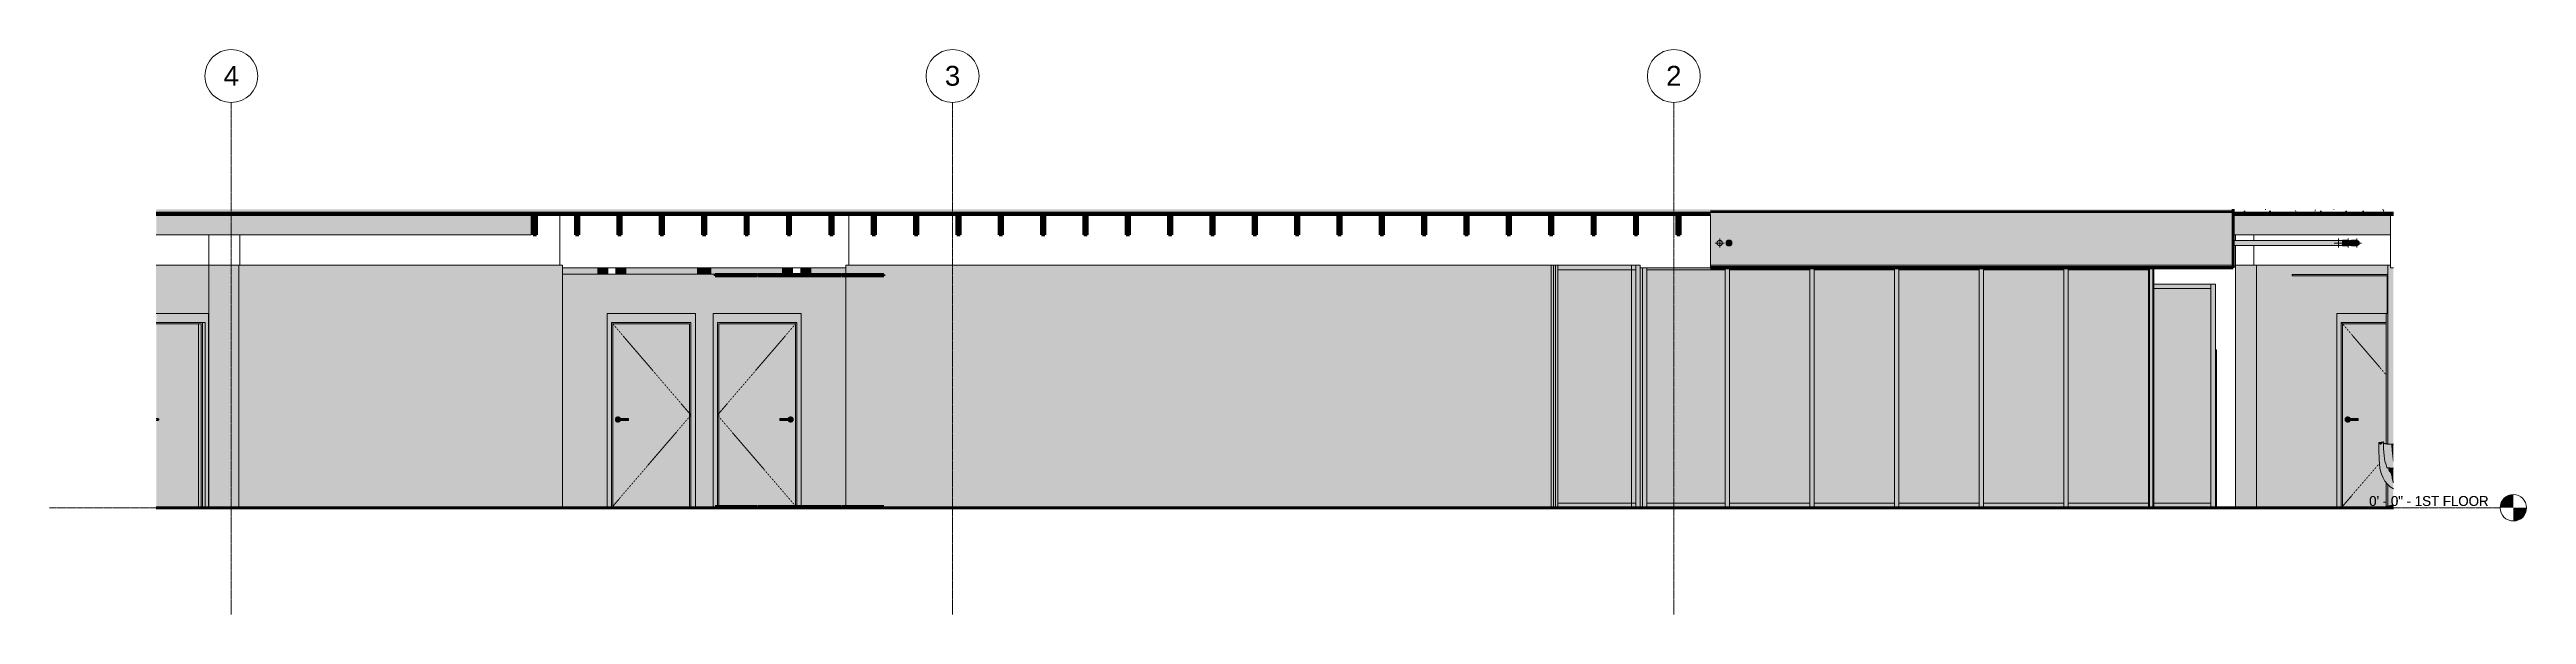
# Model space of a CAD drawing. Header units: inches. Extents: x -3510 to 1893, y -48 to 208.
# Drawn here: x -2220 to -1097, y -48 to 208 of the extents above; entities that cross this region are included whole.
import ezdxf

# ---------------------------------------------------------------- set-up
doc = ezdxf.new("R2010")
doc.units = ezdxf.units.IN
doc.header["$MEASUREMENT"] = 0
for name, pattern in [('Aligning Line 1_8_', [0.25, 0.125, -0.125]), ('Dash 1_16_', [0.125, 0.0625, -0.0625]), ('Grid Line 1_2_', [0.875, 0.5, -0.125, 0.125, -0.125])]:
    doc.linetypes.add(name, pattern=pattern)
for name, color, linetype, lineweight in [('0-2', 254, 'Continuous', 5), ('0-3', 165, 'Continuous', 5), ('0-4', 10, 'Continuous', 5), ('0-5', 7, 'Continuous', 18), ('A-CLNG', 13, 'Continuous', 18), ('A-CLNG-1', 13, 'Continuous', 5), ('A-CLNG-2', 13, 'Continuous', 60), ('A-DOOR', 31, 'Continuous', 18), ('A-DOOR-2', 31, 'Continuous', 9), ('A-DOOR-3', 31, 'Dash 1_16_', 9), ('A-DOOR-FRAM', 31, 'Continuous', 9), ('A-DOOR-FRAM-2', 31, 'Continuous', 18), ('A-FLOR-1', 31, 'Continuous', 5), ('A-FLOR-2', 251, 'Continuous', 5), ('A-FLOR-3', 8, 'Continuous', 5), ('A-FLOR-4', 7, 'Continuous', 18), ('A-FLOR-5', 90, 'Continuous', 60), ('A-FLOR-6', 192, 'Continuous', 5), ('A-FLOR-7', 192, 'Continuous', 60), ('A-FLOR-LEVL', 51, 'Continuous', 9), ('A-FLOR-LEVL-1', 51, 'Grid Line 1_2_', 9), ('A-FLOR-LEVL-2', 9, 'Continuous', 9), ('A-FLOR-LEVL-3', 147, 'Continuous', 9), ('A-FLOR-MCUT-1', 7, 'Continuous', 18), ('A-FLOR-PATT-1', 250, 'Continuous', 9), ('A-FLOR-PATT-2', 253, 'Continuous', 9), ('A-GLAZ-CURT', 52, 'Continuous', 9), ('A-GLAZ-CURT-1', 130, 'Continuous', 9), ('A-GLAZ-CWMG', 51, 'Continuous', 9), ('A-GLAZ-CWMG-1', 27, 'Continuous', 9), ('A-GLAZ-CWMG-2', 250, 'Continuous', 9), ('A-WALL-1', 10, 'Continuous', 5), ('A-WALL-2', 50, 'Continuous', 18), ('A-WALL-3', 7, 'Continuous', 18), ('G-ANNO-SYMB', 111, 'Aligning Line 1_8_', 9), ('G-ANNO-SYMB-1', 147, 'Aligning Line 1_8_', 9), ('I-FURN', 30, 'Continuous', 9), ('I-WALL', 2, 'Continuous', 18), ('I-WALL-1', 2, 'Continuous', 5), ('P-PIPE', 3, 'Continuous', 9), ('P-PIPE-1', 3, 'Continuous', 5), ('P-PIPE-CNTR', 3, 'Continuous', 9), ('S-BEAM', 12, 'Continuous', 9), ('S-BEAM-1', 12, 'Continuous', 60), ('S-GRID-1', 1, 'Grid Line 1_2_', 9), ('S-GRID-IDEN', 1, 'Continuous', 9), ('S-GRID-IDEN-1', 147, 'Continuous', 9)]:
    doc.layers.add(name, color=color, linetype=linetype, lineweight=lineweight)
doc.styles.add('Arial', font='arial.ttf', dxfattribs={"height": 9})
doc.styles.add('Century Gothic', font='ufonts.com_century-gothic.ttf', dxfattribs={"height": 4.5})
pattern_1 = [(0, (0, 0), (15.36, 3.84), [0.634, -10.886, 0.634, -10.886, -61.44]), (0, (0, 0), (15.36, 3.84), [-23.04, 0.634, -22.406, 0.634, -10.886, -26.88]), (0, (0, 0), (15.36, 3.84), [-57.6, 0.634, -7.046, 0.634, -18.566]), (120, (5.76, 1.92), (-11.0055376, 11.38215), [0.634, -10.886, 0.634, -10.886, -61.44]), (120, (5.76, 1.92), (-11.0055376, 11.38215), [-23.04, 0.634, -22.406, 0.634, -10.886, -26.88]), (120, (5.76, 1.92), (-11.0055376, 11.38215), [-57.6, 0.634, -7.046, 0.634, -18.566]), (240, (7.68, 9.6), (-4.3544624, -15.22215), [0.634, -10.886, 0.634, -10.886, -61.44]), (240, (7.68, 9.6), (-4.3544624, -15.22215), [-23.04, 0.634, -22.406, 0.634, -10.886, -26.88]), (240, (7.68, 9.6), (-4.3544624, -15.22215), [-57.6, 0.634, -7.046, 0.634, -18.566])]

msp = doc.modelspace()

# ---------------------------------------------------------------- texts
at = {"layer": 'A-FLOR-LEVL', "insert": (-1168.2, 5.3), "char_height": 4.5, "width": 64.993, "attachment_point": 1, "style": 'Century Gothic'}
msp.add_mtext('0\' - 0" - 1ST FLOOR', dxfattribs=at)

# ---------------------------------------------------------------- blocks, each defined once
blk = doc.blocks.new('Level - Level Head - Circle-V17-Elevation 15 - c')
at = {"layer": 'A-FLOR-LEVL'}
h = blk.add_hatch(color=256, dxfattribs=at)
edge = h.paths.add_edge_path(flags=0)
edge.add_line((3534.9, 0), (3528.9, 0))
edge.add_arc((3534.9, 0), 6, 90, 180, ccw=False)
edge.add_line((3534.9, 6), (3534.9, 0))
h = blk.add_hatch(color=256, dxfattribs=at)
edge = h.paths.add_edge_path(flags=0)
edge.add_line((3534.9, -6), (3534.9, 0))
edge.add_line((3534.9, 0), (3540.9, 0))
edge.add_arc((3534.9, 0), 6, 270, 360, ccw=False)
at = {"layer": 'A-FLOR-LEVL-2'}
blk.add_circle((3534.9, 0), 6, dxfattribs=at)
blk = doc.blocks.new('CTR - 2nd Phase_rvt-2-Elevation 15 - c')
at = {"layer": 'A-FLOR-LEVL-1'}
blk.add_line((2417.9, 0), (3528.9, 0), dxfattribs=at)
at = {"layer": '0-2'}
blk.add_blockref('Level - Level Head - Circle-V17-Elevation 15 - c', (0, 0), dxfattribs=at)
at = {"layer": 'A-FLOR-LEVL', "insert": (3469.6, 5.3), "char_height": 4.5, "width": 64.993, "attachment_point": 1, "style": 'Century Gothic'}
blk.add_mtext('0\' - 0" - 1ST FLOOR', dxfattribs=at)
blk = doc.blocks.new('Level - Level Head - Circle-V18-Elevation 15 - c')
at = {"layer": 'A-FLOR-LEVL'}
h = blk.add_hatch(color=256, dxfattribs=at)
edge = h.paths.add_edge_path(flags=0)
edge.add_line((3534.9, 0), (3528.9, 0))
edge.add_arc((3534.9, 0), 6, 90, 180, ccw=False)
edge.add_line((3534.9, 6), (3534.9, 0))
h = blk.add_hatch(color=256, dxfattribs=at)
edge = h.paths.add_edge_path(flags=0)
edge.add_line((3534.9, -6), (3534.9, 0))
edge.add_line((3534.9, 0), (3540.9, 0))
edge.add_arc((3534.9, 0), 6, 270, 360, ccw=False)
at = {"layer": 'A-FLOR-LEVL-3'}
blk.add_circle((3534.9, 0), 6, dxfattribs=at)
blk = doc.blocks.new('CTR - 1st Phase - Unit Layouts_rvt-2-Elevation 15 - c')
at = {"layer": 'A-WALL-1'}
for points in [[(2671, 105.9), (2671, 108.7), (2666.2, 108.7), (2666.2, 105.9)], [(2679.4, 105.9), (2679.4, 108.7), (2674.7, 108.7), (2674.7, 105.9)], [(2745.8, 105.9), (2750, 105.9), (2750, 108.7), (2717.7, 108.7), (2717.7, 105.9), (2719.8, 105.9)], [(2751.5, 105.9), (2754.7, 105.9), (2754.7, 108.7), (2750, 108.7), (2750, 105.9)], [(2758.7, 105.9), (2763.2, 105.9), (2763.2, 108.7), (2758.5, 108.7), (2758.5, 105.9)], [(2763.2, 105.9), (2778.9, 105.9), (2778.9, 108.7), (2763.2, 108.7)]]:
    blk.add_hatch(color=256, dxfattribs=at).paths.add_polyline_path(points, flags=0)
at = {"layer": 'A-WALL-2'}
for points in [[(2656.4, 105.9), (2666.2, 105.9), (2666.2, 108.7), (2650.5, 108.7), (2650.5, 105.9)], [(2711.7, 105.9), (2711.7, 108.7), (2679.4, 108.7), (2679.4, 105.9), (2688.1, 105.9)]]:
    blk.add_hatch(color=256, dxfattribs=at).paths.add_polyline_path(points, flags=0)
at = {"layer": 'A-FLOR-LEVL-1'}
blk.add_line((2417.9, 0), (3528.9, 0), dxfattribs=at)
at = {"layer": 'A-WALL-3'}
for p, q in [((2671, 108.7), (2671, 105.9)), ((2674.7, 105.9), (2674.7, 108.7)), ((2754.7, 108.7), (2754.7, 105.9)), ((2758.5, 105.9), (2758.5, 108.7))]:
    blk.add_line(p, q, dxfattribs=at)
at = {"layer": '0-3'}
blk.add_blockref('Level - Level Head - Circle-V18-Elevation 15 - c', (0, 0), dxfattribs=at)
at = {"layer": 'A-FLOR-LEVL', "insert": (3469.6, 5.3), "char_height": 4.5, "width": 64.993, "attachment_point": 1, "style": 'Century Gothic'}
blk.add_mtext('0\' - 0" - 1ST FLOOR', dxfattribs=at)
blk = doc.blocks.new('CTR  - Topography_rvt-2-Elevation 15 - c')
at = {"layer": 'A-FLOR-LEVL-1'}
blk.add_line((2417.9, 0), (3528.9, 0), dxfattribs=at)
at = {"layer": 'G-ANNO-SYMB-1'}
blk.add_line((2466.3, 0), (3480.5, 0), dxfattribs=at)
at = {"layer": '0-3'}
blk.add_blockref('Level - Level Head - Circle-V18-Elevation 15 - c', (0, 0), dxfattribs=at)
at = {"layer": 'A-FLOR-LEVL', "insert": (3469.6, 5.3), "char_height": 4.5, "width": 64.993, "attachment_point": 1, "style": 'Century Gothic'}
blk.add_mtext('0\' - 0" - 1ST FLOOR', dxfattribs=at)
blk = doc.blocks.new('System Panel - Glazed-2191482-Elevation 15 - c')
at = {"layer": 'A-GLAZ-CURT-1'}
blk.add_hatch(color=256, dxfattribs=at).paths.add_polyline_path([(3397.8, 2), (3397.8, 99.4), (3371.9, 99.4), (3371.9, 2)], flags=0)
blk = doc.blocks.new('Rectangular Mullion - 2_ x 4_ rectangular-2191477-Elevation 15 - c')
at = {"layer": 'A-GLAZ-CWMG-1'}
blk.add_hatch(color=256, dxfattribs=at).paths.add_polyline_path([(3397.8, 99.4), (3397.8, 101.4), (3371.9, 101.4), (3371.9, 99.4)], flags=0)
at = {"layer": 'A-GLAZ-CWMG-2'}
for p, q in [((3397.8, 101.4), (3397.8, 99.4)), ((3397.8, 99.4), (3371.9, 99.4))]:
    blk.add_line(p, q, dxfattribs=at)
blk = doc.blocks.new('Rectangular Mullion - 2_ x 4_ rectangular-2191478-Elevation 15 - c')
at = {"layer": 'A-GLAZ-CWMG-1'}
blk.add_hatch(color=256, dxfattribs=at).paths.add_polyline_path([(3397.8, 0), (3397.8, 2), (3371.9, 2), (3371.9, 0)], flags=0)
at = {"layer": 'A-GLAZ-CWMG-2'}
for p, q in [((3371.9, 2), (3397.8, 2)), ((3397.8, 2), (3397.8, 0))]:
    blk.add_line(p, q, dxfattribs=at)
blk = doc.blocks.new('Rectangular Mullion - 2_ x 4_ rectangular-2110445-Elevation 15 - c')
at = {"layer": 'A-GLAZ-CWMG-1'}
blk.add_hatch(color=256, dxfattribs=at).paths.add_polyline_path([(3399.8, 0), (3399.8, 101.4), (3397.8, 101.4), (3397.8, 0)], flags=0)
at = {"layer": 'A-GLAZ-CWMG-2'}
for p, q in [((3397.8, 0), (3397.8, 101.4)), ((3399.8, 0), (3399.8, 71.6))]:
    blk.add_line(p, q, dxfattribs=at)
blk = doc.blocks.new('Grid - Grid Head - Circle-50561-Elevation 15 - c')
at = {"layer": 'S-GRID-IDEN-1'}
for start, end in [(0, 180), (180, 360)]:
    blk.add_arc((3154.3, 195.7), 12, start, end, dxfattribs=at)
blk = doc.blocks.new('CTR - 1st Phase - Shell_rvt-2-Elevation 15 - c')
at = {"layer": 'A-FLOR-1'}
for points in [[(2529.6, 133), (3170.9, 133), (3170.9, 133.7), (2466.3, 133.7), (2466.3, 133), (2504.2, 133)], [(3407.9, 133), (3480.5, 133), (3480.5, 133.7), (3407.9, 133.7)]]:
    blk.add_hatch(color=256, dxfattribs=at).paths.add_polyline_path(points, flags=0)
h = blk.add_hatch(color=256, dxfattribs=at)
h.paths.add_polyline_path([(3170.9, 109.9), (3407.9, 109.9), (3407.9, 133.9), (3170.9, 133.9), (3170.9, 118.4)], flags=0)
h.paths.add_polyline_path([(3179.3, 118.7), (3179, 118.7), (3178.6, 118.8), (3178.4, 119), (3178.2, 119.3), (3178, 119.7), (3178, 120), (3178, 120.3), (3178.2, 120.7), (3178.4, 121), (3178.6, 121.2), (3179, 121.3), (3179.4, 121.3), (3179.7, 121.3), (3180, 121.2), (3180.3, 121), (3180.5, 120.7), (3180.6, 120.3), (3180.7, 120), (3180.6, 119.7), (3180.5, 119.3), (3180.3, 119), (3180, 118.8), (3179.7, 118.7), (3179.4, 118.7)], flags=0)
at = {"layer": 'A-FLOR-2'}
blk.add_hatch(color=256, dxfattribs=at).paths.add_polyline_path([(3294.7, 109.4), (3407.9, 109.4), (3407.9, 109.9), (3170.9, 109.9), (3170.9, 109.4), (3292.7, 109.4)], flags=0)
at = {"layer": 'A-FLOR-3'}
for points in [[(3163.6, 133.7), (3170.9, 133.7), (3170.9, 134), (2466.3, 134), (2466.3, 133.7), (3131.9, 133.7)], [(3464.7, 133.7), (3480.5, 133.7), (3480.5, 134), (3407.9, 134), (3407.9, 133.7), (3448.8, 133.7)]]:
    blk.add_hatch(color=256, dxfattribs=at).paths.add_polyline_path(points, flags=0)
at = {"layer": 'A-FLOR-PATT-1'}
h = blk.add_hatch(dxfattribs=at)
h.set_pattern_fill('FP_5', color=256, style=0, pattern_type=2)
h.set_pattern_definition(pattern_1)
h.paths.add_polyline_path([(3292.7, 108.7), (3407.9, 108.7), (3407.9, 109.4), (3170.9, 109.4), (3170.9, 108.7), (3290.3, 108.7)], flags=0)
at = {"layer": 'A-FLOR-PATT-2'}
h = blk.add_hatch(dxfattribs=at)
h.set_pattern_fill('FP_5', color=256, style=0, pattern_type=2)
h.set_pattern_definition(pattern_1)
h.paths.add_polyline_path([(2751.5, 134), (3170.9, 134), (3170.9, 135.3), (2466.3, 135.3), (2466.3, 134), (2719.8, 134)], flags=0)
h = blk.add_hatch(dxfattribs=at)
h.set_pattern_fill('FP_6', color=256, style=0, pattern_type=2)
h.set_pattern_definition([(0, (0, 0), (7.68, 1.92), [0.634, -5.126, 0.634, -5.126, -30.72]), (0, (0, 0), (7.68, 1.92), [-11.52, 0.634, -10.886, 0.634, -5.126, -13.44]), (0, (0, 0), (7.68, 1.92), [-28.8, 0.634, -3.206, 0.634, -8.966]), (120, (2.88, 0.96), (-5.5027688, 5.6910751), [0.634, -5.126, 0.634, -5.126, -30.72]), (120, (2.88, 0.96), (-5.5027688, 5.6910751), [-11.52, 0.634, -10.886, 0.634, -5.126, -13.44]), (120, (2.88, 0.96), (-5.5027688, 5.6910751), [-28.8, 0.634, -3.206, 0.634, -8.966]), (240, (3.84, 4.8), (-2.1772312, -7.6110751), [0.634, -5.126, 0.634, -5.126, -30.72]), (240, (3.84, 4.8), (-2.1772312, -7.6110751), [-11.52, 0.634, -10.886, 0.634, -5.126, -13.44]), (240, (3.84, 4.8), (-2.1772312, -7.6110751), [-28.8, 0.634, -3.206, 0.634, -8.966])])
h.paths.add_polyline_path([(3401.3, 134.6), (3407.9, 134.6), (3407.9, 135.3), (3170.9, 135.3), (3170.9, 134.6), (3385.4, 134.6)], flags=0)
h = blk.add_hatch(dxfattribs=at)
h.set_pattern_fill('FP_5', color=256, style=0, pattern_type=2)
h.set_pattern_definition(pattern_1)
h.paths.add_polyline_path([(3464.7, 134), (3480.5, 134), (3480.5, 135.3), (3407.9, 135.3), (3407.9, 134), (3448.8, 134)], flags=0)
h = blk.add_hatch(dxfattribs=at)
h.set_pattern_fill('FP_7', color=256, style=0, pattern_type=2)
h.set_pattern_definition([(0, (0, 0), (0, 2.399), []), (315, (0, 0), (2.3985062, 0), [3.393, -3.393]), (45, (0, 0), (2.3985062, 0), [3.393, -3.393])])
h.paths.add_polyline_path([(3299.1, 133.9), (3407.9, 133.9), (3407.9, 134.6), (3170.9, 134.6), (3170.9, 133.9), (3290.3, 133.9)], flags=0)
at = {"layer": 'A-FLOR-4'}
for p, q in [((2490.1, 123.7), (2490.1, 109.9)), ((2504.2, 123.7), (2504.2, 109.9)), ((2649.3, 133), (2649.3, 109.9)), ((2780.2, 133), (2780.2, 109.9)), ((3170.9, 108.7), (3170.9, 133)), ((3417.3, 123.7), (3417.3, 121.2)), ((3479.2, 123.7), (3479.2, 108.7)), ((3417.3, 118.8), (3417.3, 109.9)), ((2778.9, 108.7), (2650.5, 108.7)), ((3170.9, 108.7), (3139.1, 108.7)), ((3480.5, 108.7), (3479.2, 108.7))]:
    blk.add_line(p, q, dxfattribs=at)
at = {"layer": 'A-FLOR-5'}
for p, q in [((3407.9, 108.7), (3407.9, 135.3)), ((3407.9, 133), (3407.9, 135.3)), ((2466.3, 133), (3170.9, 133)), ((3407.9, 133), (3480.5, 133)), ((3407.9, 108.7), (3170.9, 108.7)), ((2466.3, 0), (3170.9, 0)), ((3170.9, 0), (3480.5, 0))]:
    blk.add_line(p, q, dxfattribs=at)
at = {"layer": 'A-FLOR-LEVL-1'}
blk.add_line((2417.9, 0), (3528.9, 0), dxfattribs=at)
at = {"layer": 'A-FLOR-MCUT-1'}
for p, q in [((3170.9, 134), (2466.3, 134)), ((3170.9, 133.7), (2466.3, 133.7)), ((3407.9, 134.6), (3170.9, 134.6)), ((3407.9, 133.9), (3170.9, 133.9)), ((3480.5, 134), (3407.9, 134)), ((3480.5, 133.7), (3407.9, 133.7)), ((3407.9, 109.9), (3170.9, 109.9)), ((3407.9, 109.4), (3170.9, 109.4))]:
    blk.add_line(p, q, dxfattribs=at)
at = {"layer": 'A-WALL-3'}
for p, q in [((3408.9, 121.2), (3408.9, 123.7)), ((3408.9, 109.7), (3408.9, 118.8)), ((3371.9, 101.4), (3399.8, 101.4)), ((3399.8, 101.4), (3399.8, 71.6)), ((3408.9, 109.7), (3407.9, 109.7)), ((3408.9, 109.7), (3408.9, 0)), ((3399.8, 71.6), (3400.3, 71.6)), ((3400.3, 0), (3400.3, 71.6))]:
    blk.add_line(p, q, dxfattribs=at)
at = {"layer": 'G-ANNO-SYMB-1'}
blk.add_line((2466.3, 0), (3480.5, 0), dxfattribs=at)
at = {"layer": 'S-GRID-1'}
for p, q in [((2500.3, -48.4), (2500.3, 183.7)), ((2827.3, -48.4), (2827.3, 183.7)), ((3154.3, -48.4), (3154.3, 183.7))]:
    blk.add_line(p, q, dxfattribs=at)
at = {"layer": '0-3'}
for name, p in [('Grid - Grid Head - Circle-50561-Elevation 15 - c', (-654, 0)), ('Grid - Grid Head - Circle-50561-Elevation 15 - c', (-327, 0)), ('Grid - Grid Head - Circle-50561-Elevation 15 - c', (0, 0)), ('Level - Level Head - Circle-V18-Elevation 15 - c', (0, 0))]:
    blk.add_blockref(name, p, dxfattribs=at)
at = {"layer": '0-5'}
for name in ['Rectangular Mullion - 2_ x 4_ rectangular-2191477-Elevation 15 - c', 'Rectangular Mullion - 2_ x 4_ rectangular-2110445-Elevation 15 - c', 'System Panel - Glazed-2191482-Elevation 15 - c', 'Rectangular Mullion - 2_ x 4_ rectangular-2191478-Elevation 15 - c']:
    blk.add_blockref(name, (0, 0), dxfattribs=at)
at = {"layer": 'A-FLOR-LEVL', "insert": (3469.6, 5.3), "char_height": 4.5, "width": 64.993, "attachment_point": 1, "style": 'Century Gothic'}
blk.add_mtext('0\' - 0" - 1ST FLOOR', dxfattribs=at)
at = {"layer": 'S-GRID-IDEN', "char_height": 9, "width": 8.484, "attachment_point": 1, "style": 'Arial'}
for s, insert in [('4', (2496.8, 200.3)), ('3', (2823.8, 200.3)), ('2', (3150.8, 200.3))]:
    blk.add_mtext(s, dxfattribs=dict(at, insert=insert))
blk = doc.blocks.new('CTR - 1st Phase -Stairs _ Elevators_rvt-2-Elevation 15 - c')
at = {"layer": 'A-FLOR-LEVL-1'}
blk.add_line((2417.9, 0), (3528.9, 0), dxfattribs=at)
at = {"layer": '0-3'}
blk.add_blockref('Level - Level Head - Circle-V18-Elevation 15 - c', (0, 0), dxfattribs=at)
at = {"layer": 'A-FLOR-LEVL', "insert": (3469.6, 5.3), "char_height": 4.5, "width": 64.993, "attachment_point": 1, "style": 'Century Gothic'}
blk.add_mtext('0\' - 0" - 1ST FLOOR', dxfattribs=at)
blk = doc.blocks.new('Seating-Lounge_Chair-Teknion-BBMC_Metropolitan-R2013 - Lounge Chair-1793153-Elevation 15 - c')
at = {"layer": 'I-FURN'}
for points in [[(3474.6, 28.8), (3474.8, 28.8), (3475.2, 29.2), (3475.5, 29.6), (3475.7, 29.7), (3475.9, 29.8), (3473.9, 29.5), (3474.2, 29.4), (3474.3, 29.3), (3474.6, 28.8)], [(3480.5, 20.4), (3480.5, 28.8), (3480.1, 28.8), (3479.6, 28.8), (3479.7, 26.3), (3480, 23.8), (3480.2, 21.8), (3480.4, 20.8)], [(3480.5, 11.5), (3480.5, 18), (3479.1, 18), (3478.8, 18), (3478.6, 17.8), (3478.5, 17.4), (3478.6, 16.9), (3478.8, 16.5), (3479.3, 15.9), (3479.5, 15.6), (3479.7, 15), (3479.8, 14.4), (3480.2, 12.5), (3480.4, 11.9), (3480.5, 11.6)], [(3477.1, 0.5), (3478, 0.5), (3480.5, 1.1), (3480.5, 1.3), (3477.2, 0.6)], [(3477.9, 0.1), (3477.9, 0.5), (3477.1, 0.5), (3477.1, 0.1), (3477.5, 0.1)], [(3477.7, 0), (3477.8, 0), (3477.8, 0.1), (3477.7, 0.1), (3477.7, 0)], [(3477.8, 0), (3478.5, 0), (3478.5, 0.1), (3477.8, 0.1)], [(3478, 0.1), (3480.5, 0.1), (3480.5, 1.1), (3478, 0.5), (3477.9, 0.5), (3477.9, 0.1)]]:
    blk.add_hatch(color=256, dxfattribs=at).paths.add_polyline_path(points, flags=0)
h = blk.add_hatch(color=256, dxfattribs=at)
h.paths.add_polyline_path([(3480.5, 8.5), (3480.5, 11.5), (3480.4, 11.9), (3480.1, 12.6), (3480.1, 13.1), (3479.9, 13.7), (3479.8, 14.8), (3479.6, 15.3), (3479.5, 15.6), (3479.2, 16), (3478.9, 16.4), (3478.8, 16.5), (3478.6, 16.9), (3478.5, 17.4), (3478.6, 17.8), (3478.8, 18.1), (3479.3, 18), (3480.4, 18), (3480.5, 18), (3480.5, 20.4), (3480.2, 21.8), (3479.9, 24.4), (3479.7, 26.9), (3479.6, 28.8), (3478.6, 28.8), (3477.9, 28.9), (3477.2, 29), (3476.8, 29.1), (3476.3, 29.2), (3476.1, 29.4), (3476, 29.6), (3476, 29.7), (3476, 29.8), (3475.9, 29.8), (3475.7, 29.7), (3475.4, 29.5), (3474.8, 28.8), (3474.6, 28.8), (3474.5, 28.9), (3474.3, 29.3), (3474.2, 29.4), (3474, 29.5), (3473.9, 29.5), (3473.9, 25.3), (3473.9, 23.1), (3474, 21.6), (3474.1, 21.1), (3474.2, 19.4), (3474.5, 17.7), (3474.9, 16.2), (3475.1, 15.4), (3475.3, 14.9), (3475.6, 14.1), (3476, 13.3), (3476.3, 12.6), (3476.9, 11.7), (3477.2, 11.4), (3477.7, 10.8), (3478.2, 10.2), (3478.9, 9.6), (3479.1, 9.5), (3480.2, 8.7)], flags=0)
h.paths.add_polyline_path([(3477.9, 11.9), (3477.9, 11.9), (3477.9, 11.9)], flags=0)
h.paths.add_polyline_path([(3475.7, 18.5), (3475.6, 18.8), (3475.7, 18.5)], flags=0)
h = blk.add_hatch(color=256, dxfattribs=at)
h.paths.add_polyline_path([(3480.5, 11.5), (3480.5, 11.5), (3480.5, 11.6)], flags=0)
h.paths.add_polyline_path([(3480.4, 11.8), (3480.1, 12.6), (3480.3, 12)], flags=0)
h.paths.add_polyline_path([(3479.1, 16.2), (3478.8, 16.5), (3478.8, 16.5)], flags=0)
h.paths.add_polyline_path([(3478.6, 16.9), (3478.5, 17.4), (3478.5, 17.3), (3478.5, 17)], flags=0)
h.paths.add_polyline_path([(3478.6, 17.8), (3478.9, 18), (3479.1, 18), (3478.8, 18), (3478.6, 17.8)], flags=0)
h = blk.add_hatch(color=256, dxfattribs=at)
h.paths.add_polyline_path([(3477.9, 0.5), (3477.9, 0.5), (3477.9, 0.5), (3477.8, 0.5), (3477.8, 0.5), (3477.9, 0.5)], flags=0)
h.paths.add_polyline_path([(3477.4, 0.5), (3477.8, 0.5), (3477.8, 0.5), (3477.7, 0.5), (3477.3, 0.5), (3477.2, 0.5), (3477.1, 0.5), (3477.3, 0.5)], flags=0)
h.paths.add_polyline_path([(3477.4, 0.5), (3477.4, 0.5), (3477.4, 0.5)], flags=0)
h = blk.add_hatch(color=256, dxfattribs=at)
h.paths.add_polyline_path([(3477.7, 0.5), (3477.8, 0.5), (3477.8, 0.5)], flags=0)
h.paths.add_polyline_path([(3477.4, 0.5), (3477.3, 0.5), (3477.9, 0.5), (3477.9, 0.5), (3477.3, 0.5), (3477.3, 0.5)], flags=0)
h.paths.add_polyline_path([(3477.4, 0.5), (3477.4, 0.5), (3477.4, 0.5)], flags=0)
for p, q in [((3475.9, 29.8), (3473.9, 29.5)), ((3479, 18), (3480.5, 18)), ((3477.9, 0.1), (3477.1, 0.1)), ((3477.7, 0.1), (3477.7, 0)), ((3477.7, 0.1), (3477.7, 0)), ((3477.7, 0.1), (3477.7, 0.1)), ((3477.7, 0.1), (3477.7, 0.1)), ((3480.4, 0.1), (3477.9, 0.1)), ((3478.5, 0), (3478.5, 0.1)), ((3478.5, 0), (3478.5, 0.1)), ((3478.5, 0.1), (3478.5, 0.1)), ((3478.5, 0.1), (3478.5, 0.1)), ((3480.4, 0.1), (3480.5, 0.1))]:
    blk.add_line(p, q, dxfattribs=at)
at = {"layer": 'I-FURN', "flags": 128}
for points in [[(3480.5, 8.5), (3479.1, 9.5), (3477.8, 10.7), (3476.7, 12), (3475.9, 13.5), (3475.2, 15.2), (3474.6, 17.2), (3474.2, 19.5), (3474, 22.3), (3473.9, 26), (3473.9, 29.5)], [(3477.9, 17.9), (3477.8, 18), (3477.6, 18.3), (3477.2, 19.4), (3476.7, 21.1), (3476.4, 23.5), (3476.1, 26.8), (3476, 29.7)], [(3478.9, 18.1), (3477.9, 18.1), (3477.5, 18.1)], [(3477.1, 0.5), (3477.1, 0.3), (3477.1, 0.1)], [(3477.9, 0.1), (3477.9, 0.3), (3477.9, 0.5)]]:
    blk.add_lwpolyline(points, dxfattribs=at)
at = {"layer": 'I-FURN'}
for points, knots in [([(3473.9, 29.5), (3473.9, 29.5), (3473.9, 29.5), (3473.9, 29.5), (3474, 29.5), (3474, 29.5), (3474, 29.5), (3474, 29.5), (3474, 29.5), (3474.1, 29.5), (3474.1, 29.5), (3474.2, 29.4), (3474.2, 29.4), (3474.2, 29.4), (3474.3, 29.4), (3474.3, 29.3), (3474.3, 29.3), (3474.3, 29.3), (3474.4, 29.2), (3474.4, 29.2), (3474.4, 29.2), (3474.4, 29.2), (3474.4, 29.1), (3474.4, 29.1), (3474.4, 29.1), (3474.4, 29.1), (3474.4, 29), (3474.4, 29), (3474.5, 28.9), (3474.5, 28.8), (3474.5, 28.8), (3474.5, 28.8), (3474.6, 28.8), (3474.6, 28.8), (3474.6, 28.8), (3474.6, 28.8), (3474.7, 28.8), (3474.7, 28.8), (3474.8, 28.8), (3474.9, 28.9), (3475, 29), (3475, 29), (3475.1, 29), (3475.1, 29.1), (3475.1, 29.1), (3475.2, 29.2), (3475.3, 29.3), (3475.4, 29.4), (3475.4, 29.5), (3475.5, 29.5), (3475.5, 29.6), (3475.5, 29.6), (3475.5, 29.6), (3475.6, 29.7), (3475.7, 29.7), (3475.8, 29.8), (3475.9, 29.8), (3475.9, 29.8), (3476, 29.8), (3476, 29.8), (3476, 29.7)], [0.1111111, 0.1111111, 0.1111111, 0.1111111, 0.1388889, 0.1666667, 0.1944444, 0.2083333, 0.2222222, 0.2291667, 0.2361111, 0.25, 0.2777778, 0.3055556, 0.3194444, 0.3333333, 0.3472222, 0.3611111, 0.3888889, 0.4027778, 0.4166667, 0.4305556, 0.4375, 0.4409722, 0.4444444, 0.4479167, 0.4513889, 0.4583333, 0.4722222, 0.4861111, 0.5, 0.5277778, 0.5416667, 0.5486111, 0.5555556, 0.5590278, 0.5625, 0.5694444, 0.5833333, 0.5972222, 0.6111111, 0.625, 0.6388889, 0.6527778, 0.6597222, 0.6666667, 0.6805556, 0.6944444, 0.7222222, 0.75, 0.7638889, 0.7708333, 0.7777778, 0.7847222, 0.7916667, 0.8055556, 0.8333333, 0.8611111, 0.8888889, 0.9166667, 0.9444444, 1, 1, 1, 1]), ([(3476.1, 29.3), (3476.1, 29.3), (3476.2, 29.3), (3476.3, 29.2), (3476.4, 29.2), (3476.5, 29.1), (3476.7, 29.1), (3476.8, 29), (3476.9, 29), (3477.1, 29), (3477.2, 29), (3477.4, 28.9), (3477.5, 28.9), (3477.7, 28.9), (3477.9, 28.8), (3478.2, 28.8), (3478.5, 28.8), (3478.9, 28.8), (3479.2, 28.8), (3479.4, 28.8), (3479.6, 28.8)], [0.1428571, 0.1428571, 0.1428571, 0.1428571, 0.2142857, 0.25, 0.2857143, 0.3214286, 0.3571429, 0.3928571, 0.4285714, 0.4642857, 0.5, 0.5357143, 0.5714286, 0.6071429, 0.6428571, 0.7142857, 0.7857143, 0.8571429, 0.9285714, 1, 1, 1, 1]), ([(3480.5, 28.8), (3480.4, 28.8), (3480.2, 28.8), (3479.9, 28.8), (3479.7, 28.8), (3479.6, 28.8)], [-0.1854502, -0.1854502, -0.1854502, -0.1854502, -0.1428571, -0.0714286, 0, 0, 0, 0]), ([(3480, 13.6), (3480, 13.7), (3479.9, 13.8), (3479.9, 13.9), (3479.9, 14.1), (3479.9, 14.4), (3479.8, 14.5), (3479.8, 14.6), (3479.8, 14.6), (3479.8, 14.7), (3479.8, 14.8), (3479.7, 14.9), (3479.7, 15.1), (3479.6, 15.4), (3479.6, 15.6), (3479.5, 15.7), (3479.4, 15.8), (3479.3, 15.9), (3479.3, 16), (3479.2, 16.1), (3479.1, 16.1), (3479.1, 16.2), (3479.1, 16.2), (3479.1, 16.2), (3479.1, 16.2), (3479, 16.3), (3479, 16.3), (3479, 16.3), (3479, 16.3), (3478.9, 16.4), (3478.9, 16.5), (3478.8, 16.6), (3478.7, 16.7), (3478.6, 16.8), (3478.6, 16.8), (3478.6, 16.9), (3478.6, 16.9), (3478.6, 16.9), (3478.5, 17), (3478.5, 17.1), (3478.5, 17.2), (3478.5, 17.4), (3478.5, 17.6), (3478.5, 17.7), (3478.5, 17.8), (3478.6, 17.8), (3478.6, 17.9), (3478.7, 17.9), (3478.7, 18), (3478.8, 18), (3478.9, 18), (3479, 18), (3479.1, 18), (3479.1, 18), (3479.2, 18), (3479.2, 18)], [0.4146341, 0.4146341, 0.4146341, 0.4146341, 0.4176829, 0.4207317, 0.4268293, 0.4329268, 0.4359756, 0.4375, 0.4390244, 0.4405488, 0.4420732, 0.445122, 0.4512195, 0.4573171, 0.4634146, 0.4664634, 0.4695122, 0.4756098, 0.4786585, 0.4817073, 0.4847561, 0.4862805, 0.4870427, 0.4878049, 0.488186, 0.4885671, 0.4893293, 0.4908537, 0.492378, 0.4939024, 0.4969512, 0.5, 0.5060976, 0.5091463, 0.5106707, 0.5121951, 0.5129573, 0.5137195, 0.5152439, 0.5182927, 0.5213415, 0.5243902, 0.5304878, 0.5335366, 0.535061, 0.5365854, 0.5396341, 0.5426829, 0.5457317, 0.5487805, 0.5518293, 0.554878, 0.5579268, 0.5594512, 0.5609756, 0.5609756, 0.5609756, 0.5609756]), ([(3479.2, 18), (3479.2, 18), (3479.2, 18), (3479.1, 18), (3479.1, 18), (3479, 18), (3478.9, 18), (3478.8, 18), (3478.7, 18), (3478.7, 17.9), (3478.6, 17.9), (3478.6, 17.8), (3478.5, 17.8), (3478.5, 17.7), (3478.5, 17.6), (3478.5, 17.4), (3478.5, 17.2), (3478.5, 17.1), (3478.5, 17), (3478.6, 16.9), (3478.6, 16.9), (3478.6, 16.9), (3478.6, 16.8), (3478.6, 16.8), (3478.7, 16.7), (3478.8, 16.6), (3478.9, 16.5), (3478.9, 16.4), (3479, 16.3), (3479, 16.3), (3479.1, 16.3), (3479.1, 16.2), (3479.1, 16.2)], [0.43902439, 0.43902439, 0.43902439, 0.43902439, 0.43978659, 0.44054878, 0.44207317, 0.44512195, 0.44817073, 0.45121951, 0.45426829, 0.45731707, 0.46036585, 0.46341463, 0.46493902, 0.46646341, 0.4695122, 0.47560976, 0.47865854, 0.48170732, 0.4847561, 0.48628049, 0.48704268, 0.48780488, 0.48932927, 0.49085366, 0.49390244, 0.5, 0.50304878, 0.50609756, 0.50914634, 0.51067073, 0.51143293, 0.51219512, 0.51219512, 0.51219512, 0.51219512]), ([(3479.8, 14.6), (3479.8, 14.6), (3479.8, 14.6), (3479.8, 14.5), (3479.9, 14.4), (3479.9, 14.1), (3479.9, 13.9), (3479.9, 13.8), (3480, 13.7), (3480, 13.6), (3480, 13.5), (3480, 13.4), (3480, 13.2), (3480.1, 12.9), (3480.1, 12.7), (3480.2, 12.5), (3480.3, 12.2), (3480.4, 11.8), (3480.5, 11.6), (3480.5, 11.5)], [0.56097561, 0.56097561, 0.56097561, 0.56097561, 0.5625, 0.56402439, 0.56707317, 0.57317073, 0.57926829, 0.58231707, 0.58536585, 0.58689024, 0.58841463, 0.59146341, 0.59756098, 0.60365854, 0.6097561, 0.61585366, 0.62195122, 0.63414634, 0.64393213, 0.64393213, 0.64393213, 0.64393213]), ([(3480.5, 1.3), (3480.1, 1.2), (3478.9, 0.9), (3477.8, 0.7), (3477.1, 0.5)], [-0.3331091, -0.3331091, -0.3331091, -0.3331091, -0.2, 0, 0, 0, 0]), ([(3477.1, 0.5), (3477.1, 0.5), (3477.1, 0.5), (3477.1, 0.5), (3477.1, 0.5)], [-0.5, -0.5, -0.5, -0.5, -0.3333333, 0, 0, 0, 0]), ([(3477.9, 0.5), (3477.9, 0.5), (3477.9, 0.5), (3477.9, 0.5), (3477.9, 0.5), (3478, 0.5), (3478, 0.5)], [-1, -1, -1, -1, -0.666667, -0.5, -0.333333, 0, 0, 0, 0]), ([(3478, 0.5), (3478.7, 0.7), (3479.5, 0.9), (3480.3, 1.1), (3480.5, 1.1)], [-1, -1, -1, -1, -0.8, -0.7558228, -0.7558228, -0.7558228, -0.7558228])]:
    blk.add_open_spline(points, degree=3, knots=knots, dxfattribs=at)
for points in [[(3473.9, 29.5), (3473.9, 29.5), (3473.9, 29.5), (3473.9, 29.5)], [(3476, 29.7), (3476, 29.7), (3476, 29.7), (3476, 29.6)], [(3480.1, 12.6), (3480.1, 12.7), (3480.1, 12.7), (3480.1, 12.7)], [(3480.5, 11.5), (3480.5, 11.6), (3480.4, 11.7), (3480.4, 11.8)], [(3477.1, 0.5), (3477.1, 0.5), (3477.1, 0.5), (3477.1, 0.5)], [(3477.1, 0.5), (3477.1, 0.5), (3477.1, 0.5), (3477.2, 0.5)], [(3477.1, 0.5), (3477.1, 0.5), (3477.1, 0.5), (3477.1, 0.5)], [(3480.5, 0.1), (3480.5, 0.1), (3480.5, 0.1), (3480.4, 0.1)], [(3480.5, 0.1), (3480.5, 0.1), (3480.5, 0.1), (3480.5, 0.1)]]:
    blk.add_open_spline(points, degree=3, dxfattribs=at)
blk = doc.blocks.new('HOLLOW METAL - UNIT DOOR-1759293-Elevation 15 - c')
at = {"layer": 'A-DOOR'}
h = blk.add_hatch(color=256, dxfattribs=at)
h.paths.add_polyline_path([(3475.9, 29.8), (3475.9, 29.8), (3475.9, 29.8)], flags=0)
h.paths.add_polyline_path([(3457.5, 0), (3477.2, 0), (3477.2, 0.1), (3477.1, 0.1), (3477.1, 0.5), (3477.1, 0.5), (3477.1, 0.5), (3477.2, 0.5), (3477.2, 0.6), (3477.2, 11.3), (3476.9, 11.8), (3476.5, 12.3), (3476.1, 13), (3475.7, 13.9), (3475.4, 14.7), (3475.1, 15.5), (3474.8, 16.6), (3474.6, 17.5), (3474.4, 18.3), (3474.2, 19.8), (3474.1, 20.6), (3474, 22.2), (3473.9, 23.8), (3473.9, 25.4), (3473.9, 26.8), (3473.9, 29.5), (3476, 29.8), (3476, 29.7), (3476.1, 29.5), (3476.1, 29.3), (3476.5, 29.1), (3477.1, 29), (3477.2, 29), (3477.2, 83.4), (3457.5, 83.4), (3457.5, 16.9)], flags=0)
h.paths.add_polyline_path([(3459.8, 38.8), (3459.5, 38.9), (3459.2, 39), (3458.9, 39.2), (3458.8, 39.4), (3458.6, 39.7), (3458.6, 40), (3458.6, 40.3), (3458.8, 40.6), (3458.9, 40.8), (3459.2, 41), (3459.5, 41.1), (3459.8, 41.2), (3460.1, 41.1), (3460.4, 41), (3460.6, 40.8), (3460.8, 40.6), (3460.9, 40.4), (3464.6, 40.4), (3464.6, 39.6), (3460.9, 39.6), (3460.8, 39.4), (3460.6, 39.2), (3460.4, 39), (3460.1, 38.9)], flags=0)
h = blk.add_hatch(color=256, dxfattribs=at)
h.paths.add_polyline_path([(3459.6, 39.7), (3459.5, 39.9), (3459.5, 39.9), (3459.5, 40), (3459.5, 40.1), (3459.6, 40.3), (3459.6, 40.3), (3459.5, 40), (3459.6, 39.7)], flags=0)
h.paths.add_polyline_path([(3459.8, 38.8), (3460.1, 38.9), (3460.4, 39), (3460.6, 39.2), (3460.8, 39.4), (3460.9, 39.6), (3459.8, 39.6), (3459.6, 39.7), (3459.6, 39.7), (3459.5, 40), (3459.6, 40.3), (3459.7, 40.4), (3459.8, 40.4), (3460, 40.4), (3460.1, 40.4), (3460.9, 40.4), (3460.8, 40.6), (3460.6, 40.8), (3460.4, 41), (3460.1, 41.1), (3459.8, 41.2), (3459.5, 41.1), (3459.2, 41), (3458.9, 40.8), (3458.8, 40.6), (3458.6, 40.3), (3458.6, 40), (3458.6, 39.7), (3458.8, 39.4), (3458.9, 39.2), (3459.2, 39), (3459.5, 38.9)], flags=0)
h = blk.add_hatch(color=256, dxfattribs=at)
h.paths.add_polyline_path([(3459.6, 40.3), (3459.5, 40.1), (3459.5, 40.1), (3459.5, 40), (3459.5, 40), (3459.6, 40.3)], flags=0)
h.paths.add_polyline_path([(3460.4, 40), (3460.5, 40), (3460.5, 40.4), (3460.4, 40.4), (3459.9, 40.4), (3459.9, 40.4), (3459.7, 40.4), (3459.6, 40.3), (3459.6, 40.3), (3459.5, 40), (3460.3, 40)], flags=0)
for points in [[(3459.9, 39.6), (3460.1, 39.6), (3460.5, 39.6), (3460.5, 40), (3459.5, 40), (3459.5, 39.9), (3459.6, 39.7), (3459.6, 39.7), (3459.7, 39.6), (3459.8, 39.6)], [(3464.6, 40), (3464.6, 40.4), (3460.5, 40.4), (3460.5, 40), (3462.7, 40)], [(3460.9, 39.6), (3464.6, 39.6), (3464.6, 40), (3460.5, 40), (3460.5, 39.6), (3460.9, 39.6)]]:
    blk.add_hatch(color=256, dxfattribs=at).paths.add_polyline_path(points, flags=0)
at = {"layer": 'A-DOOR-FRAM-2'}
for points in [[(3454.9, 0), (3456.9, 0), (3456.9, 84), (3477.2, 84), (3477.2, 88), (3454.9, 88), (3454.9, 16.9)], [(3456.9, 0), (3457.5, 0), (3457.5, 83.4), (3477.2, 83.4), (3477.2, 84), (3456.9, 84), (3456.9, 16.9)]]:
    blk.add_hatch(color=256, dxfattribs=at).paths.add_polyline_path(points, flags=0)
at = {"layer": 'A-DOOR-2'}
for p, q in [((3464.6, 40.4), (3460.5, 40.4)), ((3460.5, 39.6), (3464.6, 39.6)), ((3464.6, 40.4), (3464.6, 40)), ((3464.6, 40), (3464.6, 39.6))]:
    blk.add_line(p, q, dxfattribs=at)
at = {"layer": 'A-DOOR-2', "flags": 128}
for points in [[(3460.5, 40.4), (3460.1, 40.4), (3459.9, 40.4), (3459.9, 40.4)], [(3459.9, 39.6), (3460, 39.6), (3460.4, 39.6), (3460.5, 39.6)]]:
    blk.add_lwpolyline(points, dxfattribs=at)
at = {"layer": 'A-DOOR-2'}
for start, end in [(19.6343, 180), (180, 340.4367)]:
    blk.add_arc((3459.8, 40), 1.18, start, end, dxfattribs=at)
at = {"layer": 'A-DOOR-3'}
for p, q in [((3456.9, 84), (3477.2, 60.3)), ((3474.2, 20.1), (3456.9, 0))]:
    blk.add_line(p, q, dxfattribs=at)
at = {"layer": 'A-DOOR-FRAM'}
for p, q in [((3477.2, 88), (3454.9, 88)), ((3454.9, 88), (3454.9, 0)), ((3456.9, 84), (3477.2, 84)), ((3456.9, 0), (3456.9, 84)), ((3457.5, 83.4), (3477.2, 83.4)), ((3457.5, 0), (3457.5, 83.4))]:
    blk.add_line(p, q, dxfattribs=at)
blk = doc.blocks.new('HOLLOW METAL - UNIT DOOR-1759144-Elevation 15 - c')
at = {"layer": 'A-DOOR-FRAM-2'}
h = blk.add_hatch(color=256, dxfattribs=at)
h.paths.add_polyline_path([(3477.2, 0), (3477.7, 0), (3477.7, 0.1), (3477.2, 0.1)], flags=0)
h.paths.add_polyline_path([(3477.2, 0.6), (3478, 0.7), (3478, 10.5), (3477.2, 11.3), (3477.2, 1)], flags=0)
h.paths.add_polyline_path([(3478, 28.8), (3478, 88), (3477.2, 88), (3477.2, 29), (3477.9, 28.9), (3477.9, 28.9)], flags=0)
at = {"layer": 'A-DOOR-FRAM'}
for p, q in [((3478, 88), (3477.2, 88)), ((3477.2, 88), (3477.2, 29)), ((3477.2, 11.3), (3477.2, 0.6)), ((3477.2, 0.1), (3477.2, 0))]:
    blk.add_line(p, q, dxfattribs=at)
blk = doc.blocks.new('System Panel - Glazed-2030649-Elevation 15 - c')
at = {"layer": 'A-GLAZ-CURT'}
blk.add_hatch(color=256, dxfattribs=at).paths.add_polyline_path([(3177.5, 2), (3177.5, 107.9), (3142.1, 107.9), (3142.1, 2)], flags=0)
blk = doc.blocks.new('Rectangular Mullion - 2_ x 4_ rectangular-1978847-Elevation 15 - c')
at = {"layer": 'A-GLAZ-CWMG'}
blk.add_hatch(color=256, dxfattribs=at).paths.add_polyline_path([(3142.1, 0), (3177.5, 0), (3177.5, 2), (3142.1, 2)], flags=0)
for p, q in [((3142.1, 0), (3142.1, 2)), ((3177.5, 2), (3142.1, 2)), ((3177.5, 2), (3177.5, 0))]:
    blk.add_line(p, q, dxfattribs=at)
blk = doc.blocks.new('Rectangular Mullion - 2_ x 4_ rectangular-2030672-Elevation 15 - c')
at = {"layer": 'A-GLAZ-CWMG'}
blk.add_hatch(color=256, dxfattribs=at).paths.add_polyline_path([(3371.9, 0), (3371.9, 108.7), (3369.9, 108.7), (3369.9, 0)], flags=0)
for p, q in [((3369.9, 108.7), (3369.9, 0)), ((3371.9, 0), (3371.9, 108.7))]:
    blk.add_line(p, q, dxfattribs=at)
blk = doc.blocks.new('Rectangular Mullion - 2_ x 4_ rectangular-2030673-Elevation 15 - c')
at = {"layer": 'A-GLAZ-CWMG'}
blk.add_hatch(color=256, dxfattribs=at).paths.add_polyline_path([(3140.1, 0), (3142.1, 0), (3142.1, 108.7), (3140.1, 108.7), (3140.1, 67.7)], flags=0)
blk.add_line((3142.1, 0), (3142.1, 108.7), dxfattribs=at)
blk = doc.blocks.new('System Panel - Glazed-2030653-Elevation 15 - c')
at = {"layer": 'A-GLAZ-CURT'}
blk.add_hatch(color=256, dxfattribs=at).paths.add_polyline_path([(3254.3, 2), (3254.3, 107.9), (3217.9, 107.9), (3217.9, 2), (3226.9, 2)], flags=0)
blk = doc.blocks.new('Rectangular Mullion - 2_ x 4_ rectangular-1978849-Elevation 15 - c')
at = {"layer": 'A-GLAZ-CWMG'}
blk.add_hatch(color=256, dxfattribs=at).paths.add_polyline_path([(3179.5, 107.9), (3215.9, 107.9), (3215.9, 108.7), (3179.5, 108.7)], flags=0)
for p, q in [((3179.5, 107.9), (3179.5, 108.7)), ((3179.5, 107.9), (3215.9, 107.9)), ((3215.9, 108.7), (3215.9, 107.9))]:
    blk.add_line(p, q, dxfattribs=at)
blk = doc.blocks.new('Rectangular Mullion - 2_ x 4_ rectangular-1978850-Elevation 15 - c')
at = {"layer": 'A-GLAZ-CWMG'}
blk.add_hatch(color=256, dxfattribs=at).paths.add_polyline_path([(3217.9, 0), (3254.3, 0), (3254.3, 2), (3217.9, 2)], flags=0)
for p, q in [((3217.9, 0), (3217.9, 2)), ((3254.3, 2), (3217.9, 2)), ((3254.3, 2), (3254.3, 0))]:
    blk.add_line(p, q, dxfattribs=at)
blk = doc.blocks.new('Rectangular Mullion - 2_ x 4_ rectangular-2030648-Elevation 15 - c')
at = {"layer": 'A-GLAZ-CWMG'}
blk.add_hatch(color=256, dxfattribs=at).paths.add_polyline_path([(3215.9, 0), (3217.9, 0), (3217.9, 108.7), (3215.9, 108.7), (3215.9, 67.7)], flags=0)
for p, q in [((3215.9, 108.7), (3215.9, 0)), ((3217.9, 0), (3217.9, 108.7))]:
    blk.add_line(p, q, dxfattribs=at)
blk = doc.blocks.new('Rectangular Mullion - 2_ x 4_ rectangular-1978848-Elevation 15 - c')
at = {"layer": 'A-GLAZ-CWMG'}
blk.add_hatch(color=256, dxfattribs=at).paths.add_polyline_path([(3142.1, 107.9), (3177.5, 107.9), (3177.5, 108.7), (3142.1, 108.7)], flags=0)
for p, q in [((3142.1, 107.9), (3142.1, 108.7)), ((3142.1, 107.9), (3177.5, 107.9)), ((3177.5, 108.7), (3177.5, 107.9))]:
    blk.add_line(p, q, dxfattribs=at)
blk = doc.blocks.new('Rectangular Mullion - 2_ x 4_ rectangular-V4-Elevation 15 - c')
at = {"layer": 'A-GLAZ-CWMG'}
blk.add_hatch(color=256, dxfattribs=at).paths.add_polyline_path([(3135.1, 0), (3139.1, 0), (3139.1, 109.9), (3135.1, 109.9), (3135.1, 2)], flags=0)
for p, q in [((3135.1, 109.9), (3139.1, 109.9)), ((3135.1, 0), (3135.1, 109.9)), ((3139.1, 109.9), (3139.1, 0))]:
    blk.add_line(p, q, dxfattribs=at)
blk = doc.blocks.new('HOLLOW METAL - UNIT DOOR-V5-Elevation 15 - c')
at = {"layer": 'A-DOOR-2'}
for points in [[(2485.4, 0), (2485.4, 83.4), (2466.3, 83.4), (2466.3, 40.4), (2467.2, 40.4), (2467.3, 40.3), (2467.4, 40.3), (2467.4, 40.1), (2467.4, 39.9), (2467.4, 39.7), (2467.3, 39.7), (2467.2, 39.6), (2467.2, 39.6), (2466.3, 39.6), (2466.3, 0)], [(2466.3, 40), (2467.4, 40), (2467.4, 40.2), (2467.3, 40.3), (2467.2, 40.4), (2467.2, 40.4), (2466.3, 40.4), (2466.3, 40.1)], [(2467.2, 39.6), (2467.2, 39.6), (2467.3, 39.7), (2467.4, 39.7), (2467.4, 39.9), (2467.4, 40), (2466.3, 40), (2466.3, 39.6)]]:
    blk.add_hatch(color=256, dxfattribs=at).paths.add_polyline_path(points, flags=0)
at = {"layer": 'A-DOOR-FRAM'}
for points in [[(2489.4, 0), (2489.9, 0), (2489.9, 88), (2466.3, 88), (2466.3, 84), (2488.5, 84), (2488.5, 0)], [(2486.7, 0), (2487.2, 0), (2487.2, 84), (2466.3, 84), (2466.3, 83.4), (2486.7, 83.4), (2486.7, 0.8)], [(2485.4, 0), (2486.7, 0), (2486.7, 83.4), (2485.4, 83.4), (2485.4, 1)], [(2487.2, 0), (2488.5, 0), (2488.5, 84), (2487.2, 84), (2487.2, 0.8)]]:
    blk.add_hatch(color=256, dxfattribs=at).paths.add_polyline_path(points, flags=0)
at = {"layer": 'A-DOOR-2'}
for p, q in [((2467.2, 40.4), (2466.3, 40.4)), ((2466.3, 39.6), (2467.2, 39.6))]:
    blk.add_line(p, q, dxfattribs=at)
for start_param, end_param in [(4.712389, 6.283185), (3.141593, 4.712389)]:
    blk.add_ellipse((2467.2, 40), major_axis=(0, 0.394), ratio=0.707107, start_param=start_param, end_param=end_param, dxfattribs=at)
at = {"layer": 'A-DOOR-FRAM'}
for p, q in [((2489.9, 88), (2466.3, 88)), ((2466.3, 84), (2488.5, 84)), ((2466.3, 83.4), (2486.7, 83.4)), ((2485.4, 83.4), (2485.4, 0)), ((2486.7, 83.4), (2486.7, 0)), ((2487.2, 84), (2487.2, 0)), ((2488.5, 84), (2488.5, 0)), ((2489.9, 88), (2489.9, 0))]:
    blk.add_line(p, q, dxfattribs=at)
blk = doc.blocks.new('Dimension Lumber - 2x10-2056819-Elevation 15 - c')
at = {"layer": 'S-BEAM'}
blk.add_hatch(color=256, dxfattribs=at).paths.add_polyline_path([(3407.9, 123.7), (3479.2, 123.7), (3479.2, 133), (3407.9, 133), (3407.9, 126.9)], flags=0)
for p, q in [((3479.2, 123.7), (3407.9, 123.7)), ((3479.2, 133), (3479.2, 123.7))]:
    blk.add_line(p, q, dxfattribs=at)
blk = doc.blocks.new('Dimension Lumber - 2x10-2055077-Elevation 15 - c')
at = {"layer": 'S-BEAM-1'}
blk.add_hatch(color=256, dxfattribs=at).paths.add_polyline_path([(3157.1, 123.7), (3157.1, 133), (3155.6, 133), (3155.6, 123.7)], flags=0)
for p, q in [((3155.6, 133), (3157.1, 133)), ((3155.6, 133), (3155.6, 123.7)), ((3157.1, 123.7), (3155.6, 123.7)), ((3157.1, 133), (3157.1, 123.7))]:
    blk.add_line(p, q, dxfattribs=at)
blk = doc.blocks.new('Dimension Lumber - 2x10-2055079-Elevation 15 - c')
at = {"layer": 'S-BEAM-1'}
blk.add_hatch(color=256, dxfattribs=at).paths.add_polyline_path([(3078.8, 123.7), (3080.3, 123.7), (3080.3, 133), (3078.8, 133), (3078.8, 129.6)], flags=0)
for p, q in [((3078.8, 133), (3080.3, 133)), ((3078.8, 133), (3078.8, 123.7)), ((3080.3, 123.7), (3078.8, 123.7)), ((3080.3, 133), (3080.3, 123.7))]:
    blk.add_line(p, q, dxfattribs=at)
blk = doc.blocks.new('Dimension Lumber - 2x10-V6-Elevation 15 - c')
at = {"layer": 'S-BEAM-1'}
blk.add_hatch(color=256, dxfattribs=at).paths.add_polyline_path([(3059.6, 123.7), (3061.1, 123.7), (3061.1, 133), (3059.6, 133), (3059.6, 129.2)], flags=0)
for p, q in [((3059.6, 133), (3061.1, 133)), ((3059.6, 133), (3059.6, 123.7)), ((3061.1, 123.7), (3059.6, 123.7)), ((3061.1, 133), (3061.1, 123.7))]:
    blk.add_line(p, q, dxfattribs=at)
blk = doc.blocks.new('Dimension Lumber - 2x10-2055078-Elevation 15 - c')
at = {"layer": 'S-BEAM-1'}
blk.add_hatch(color=256, dxfattribs=at).paths.add_polyline_path([(3021.2, 123.7), (3022.7, 123.7), (3022.7, 133), (3021.2, 133), (3021.2, 128.4)], flags=0)
for p, q in [((3021.2, 133), (3022.7, 133)), ((3021.2, 133), (3021.2, 123.7)), ((3022.7, 123.7), (3021.2, 123.7)), ((3022.7, 133), (3022.7, 123.7))]:
    blk.add_line(p, q, dxfattribs=at)
blk = doc.blocks.new('Dimension Lumber - 2x10-2055076-Elevation 15 - c')
at = {"layer": 'S-BEAM-1'}
blk.add_hatch(color=256, dxfattribs=at).paths.add_polyline_path([(2638.7, 123.7), (2638.7, 133), (2637.2, 133), (2637.2, 123.7)], flags=0)
for p, q in [((2637.2, 133), (2638.7, 133)), ((2637.2, 133), (2637.2, 123.7)), ((2638.7, 123.7), (2637.2, 123.7)), ((2638.7, 133), (2638.7, 123.7))]:
    blk.add_line(p, q, dxfattribs=at)
blk = doc.blocks.new('Dimension Lumber - 2x10-2069433-Elevation 15 - c')
at = {"layer": 'S-BEAM'}
blk.add_hatch(color=256, dxfattribs=at).paths.add_polyline_path([(2624.7, 123.7), (2636.2, 123.7), (2636.2, 133), (2466.3, 133), (2466.3, 123.7), (2593, 123.7)], flags=0)
for p in [(2466.3, 123.7), (2636.2, 133)]:
    blk.add_line(p, (2636.2, 123.7), dxfattribs=at)
blk = doc.blocks.new('HOLLOW METAL - UNIT DOOR-V7-Elevation 15 - c')
at = {"layer": 'A-DOOR'}
h = blk.add_hatch(color=256, dxfattribs=at)
h.paths.add_polyline_path([(2673.3, 0), (2708.1, 0), (2708.1, 83.4), (2673.3, 83.4), (2673.3, 13.2)], flags=0)
h.paths.add_polyline_path([(2675.6, 38.8), (2675.3, 38.9), (2675, 39), (2674.7, 39.2), (2674.6, 39.4), (2674.4, 39.7), (2674.4, 40), (2674.4, 40.3), (2674.6, 40.6), (2674.7, 40.8), (2675, 41), (2675.3, 41.1), (2675.6, 41.2), (2675.9, 41.1), (2676.2, 41), (2676.4, 40.8), (2676.6, 40.6), (2676.7, 40.4), (2680.4, 40.4), (2680.4, 39.6), (2676.7, 39.6), (2676.6, 39.4), (2676.4, 39.2), (2676.2, 39), (2675.9, 38.9)], flags=0)
h = blk.add_hatch(color=256, dxfattribs=at)
h.paths.add_polyline_path([(2675.4, 39.7), (2675.3, 39.9), (2675.3, 39.9), (2675.3, 40), (2675.3, 40.1), (2675.4, 40.3), (2675.4, 40.3), (2675.3, 40), (2675.4, 39.7)], flags=0)
h.paths.add_polyline_path([(2675.6, 38.8), (2675.9, 38.9), (2676.2, 39), (2676.4, 39.2), (2676.6, 39.4), (2676.7, 39.6), (2675.6, 39.6), (2675.4, 39.7), (2675.4, 39.7), (2675.3, 40), (2675.4, 40.3), (2675.5, 40.4), (2675.6, 40.4), (2675.8, 40.4), (2675.9, 40.4), (2676.7, 40.4), (2676.6, 40.6), (2676.4, 40.8), (2676.2, 41), (2675.9, 41.1), (2675.6, 41.2), (2675.3, 41.1), (2675, 41), (2674.7, 40.8), (2674.6, 40.6), (2674.4, 40.3), (2674.4, 40), (2674.4, 39.7), (2674.6, 39.4), (2674.7, 39.2), (2675, 39), (2675.3, 38.9)], flags=0)
h = blk.add_hatch(color=256, dxfattribs=at)
h.paths.add_polyline_path([(2675.4, 40.3), (2675.3, 40.1), (2675.3, 40.1), (2675.3, 40), (2675.3, 40), (2675.4, 40.3)], flags=0)
h.paths.add_polyline_path([(2676.2, 40), (2676.3, 40), (2676.3, 40.4), (2676.2, 40.4), (2675.7, 40.4), (2675.7, 40.4), (2675.5, 40.4), (2675.4, 40.3), (2675.4, 40.3), (2675.3, 40), (2676.1, 40)], flags=0)
for points in [[(2675.7, 39.6), (2675.9, 39.6), (2676.3, 39.6), (2676.3, 40), (2675.3, 40), (2675.3, 39.8), (2675.4, 39.7), (2675.4, 39.7), (2675.5, 39.6), (2675.6, 39.6), (2675.7, 39.6)], [(2680.4, 40), (2680.4, 40.4), (2676.3, 40.4), (2676.3, 40), (2680.2, 40)], [(2677.2, 39.6), (2680.4, 39.6), (2680.4, 40), (2676.3, 40), (2676.3, 39.6), (2676.9, 39.6)]]:
    blk.add_hatch(color=256, dxfattribs=at).paths.add_polyline_path(points, flags=0)
at = {"layer": 'A-DOOR-FRAM-2'}
for points in [[(2671, 0), (2672.7, 0), (2672.7, 84), (2708.7, 84), (2708.7, 0), (2710.7, 0), (2710.7, 88), (2670.7, 88), (2670.7, 0)], [(2673.3, 0), (2673.3, 83.4), (2708.1, 83.4), (2708.1, 0), (2708.7, 0), (2708.7, 84), (2672.7, 84), (2672.7, 0)]]:
    blk.add_hatch(color=256, dxfattribs=at).paths.add_polyline_path(points, flags=0)
at = {"layer": 'A-DOOR-2'}
for p, q in [((2680.4, 40.4), (2676.3, 40.4)), ((2676.3, 39.6), (2680.4, 39.6)), ((2680.4, 40.4), (2680.4, 40)), ((2680.4, 40), (2680.4, 39.6))]:
    blk.add_line(p, q, dxfattribs=at)
at = {"layer": 'A-DOOR-2', "flags": 128}
for points in [[(2676.3, 40.4), (2676.2, 40.4), (2676.2, 40.4), (2676.2, 40.4), (2676.2, 40.4), (2676.2, 40.4), (2676.1, 40.4), (2676.1, 40.4), (2676.1, 40.4), (2676.1, 40.4), (2676, 40.4), (2676, 40.4), (2676, 40.4), (2676, 40.4), (2676, 40.4), (2675.9, 40.4), (2675.9, 40.4), (2675.9, 40.4), (2675.9, 40.4), (2675.9, 40.4), (2675.8, 40.4), (2675.8, 40.4), (2675.8, 40.4), (2675.8, 40.4), (2675.8, 40.4), (2675.8, 40.4), (2675.8, 40.4), (2675.7, 40.4), (2675.7, 40.4), (2675.7, 40.4), (2675.7, 40.4), (2675.7, 40.4), (2675.7, 40.4), (2675.7, 40.4), (2675.7, 40.4), (2675.7, 40.4), (2675.7, 40.4), (2675.7, 40.4), (2675.7, 40.4), (2675.7, 40.4)], [(2675.7, 39.6), (2675.7, 39.6), (2675.7, 39.6), (2675.7, 39.6), (2675.7, 39.6), (2675.7, 39.6), (2675.7, 39.6), (2675.7, 39.6), (2675.7, 39.6), (2675.7, 39.6), (2675.7, 39.6), (2675.7, 39.6), (2675.7, 39.6), (2675.8, 39.6), (2675.8, 39.6), (2675.8, 39.6), (2675.8, 39.6), (2675.8, 39.6), (2675.8, 39.6), (2675.8, 39.6), (2675.9, 39.6), (2675.9, 39.6), (2675.9, 39.6), (2675.9, 39.6), (2675.9, 39.6), (2675.9, 39.6), (2676, 39.6), (2676, 39.6), (2676, 39.6), (2676, 39.6), (2676.1, 39.6), (2676.1, 39.6), (2676.1, 39.6), (2676.1, 39.6), (2676.1, 39.6), (2676.2, 39.6), (2676.2, 39.6), (2676.2, 39.6), (2676.2, 39.6), (2676.3, 39.6), (2676.3, 39.6)]]:
    blk.add_lwpolyline(points, dxfattribs=at)
at = {"layer": 'A-DOOR-2'}
for start, end in [(19.6343, 180), (180, 340.4367)]:
    blk.add_arc((2675.6, 40), 1.18, start, end, dxfattribs=at)
at = {"layer": 'A-DOOR-3'}
for p, q in [((2672.7, 84), (2708.7, 42)), ((2708.7, 42), (2672.7, 0))]:
    blk.add_line(p, q, dxfattribs=at)
at = {"layer": 'A-DOOR-FRAM'}
for p, q in [((2710.7, 88), (2670.7, 88)), ((2670.7, 88), (2670.7, 0)), ((2672.7, 84), (2708.7, 84)), ((2672.7, 0), (2672.7, 84)), ((2673.3, 83.4), (2708.1, 83.4)), ((2673.3, 0), (2673.3, 83.4)), ((2708.1, 83.4), (2708.1, 0)), ((2708.7, 84), (2708.7, 0)), ((2710.7, 88), (2710.7, 0))]:
    blk.add_line(p, q, dxfattribs=at)
blk = doc.blocks.new('HOLLOW METAL - UNIT DOOR-1758958-Elevation 15 - c')
at = {"layer": 'A-DOOR'}
h = blk.add_hatch(color=256, dxfattribs=at)
h.paths.add_polyline_path([(2738.6, 0), (2738.9, 0), (2738.9, 0.5), (2756.1, 0.5), (2756.1, 83.4), (2721.3, 83.4), (2721.3, 0.5), (2738.6, 0.5)], flags=0)
h.paths.add_polyline_path([(2753.9, 38.8), (2753.5, 38.9), (2753.3, 39), (2753, 39.2), (2752.8, 39.4), (2752.8, 39.6), (2749, 39.6), (2749, 40.4), (2752.8, 40.4), (2752.8, 40.6), (2753, 40.8), (2753.3, 41), (2753.6, 41.1), (2753.9, 41.2), (2754.2, 41.1), (2754.5, 41), (2754.7, 40.8), (2754.9, 40.6), (2755, 40.3), (2755.1, 40), (2755, 39.7), (2754.9, 39.4), (2754.7, 39.2), (2754.5, 39), (2754.2, 38.9)], flags=0)
for points in [[(2749, 40), (2753.2, 40), (2753.2, 40.4), (2749, 40.4), (2749, 40.1)], [(2752.7, 39.6), (2753.2, 39.6), (2753.2, 40), (2749, 40), (2749, 39.6), (2752.7, 39.6)], [(2753.9, 38.8), (2754.2, 38.9), (2754.5, 39), (2754.7, 39.2), (2754.9, 39.4), (2755, 39.7), (2755.1, 40), (2755, 40.3), (2754.9, 40.6), (2754.7, 40.8), (2754.5, 41), (2754.2, 41.1), (2753.9, 41.2), (2753.5, 41.1), (2753.3, 41), (2753, 40.8), (2752.8, 40.6), (2752.8, 40.4), (2753.8, 40.4), (2753.8, 40.4), (2753.9, 40.4), (2754, 40.3), (2754.1, 40.2), (2754.1, 40.1), (2754.2, 40.1), (2754.2, 40), (2754.1, 39.8), (2754.1, 39.7), (2754, 39.7), (2753.9, 39.6), (2753.8, 39.6), (2753.7, 39.6), (2753.6, 39.6), (2752.8, 39.6), (2752.8, 39.4), (2753, 39.2), (2753.3, 39), (2753.6, 38.9)], [(2753.3, 40), (2754.2, 40), (2754.1, 40.1), (2754.1, 40.3), (2754, 40.3), (2753.9, 40.4), (2753.9, 40.4), (2753.7, 40.4), (2753.6, 40.4), (2753.2, 40.4), (2753.2, 40)]]:
    blk.add_hatch(color=256, dxfattribs=at).paths.add_polyline_path(points, flags=0)
h = blk.add_hatch(color=256, dxfattribs=at)
h.paths.add_polyline_path([(2754, 39.7), (2754.1, 39.9), (2754.2, 39.9), (2754.2, 40), (2754.1, 40), (2754.1, 39.7)], flags=0)
h.paths.add_polyline_path([(2753.8, 39.6), (2753.9, 39.6), (2754, 39.7), (2754, 39.7), (2754.1, 40), (2753.2, 40), (2753.2, 39.6), (2753.2, 39.6), (2753.7, 39.6)], flags=0)
at = {"layer": 'A-DOOR-FRAM-2'}
for points in [[(2719.7, 0), (2719.7, 0.5), (2720.7, 0.5), (2720.7, 84), (2756.7, 84), (2756.7, 0.5), (2758.7, 0.5), (2758.7, 88), (2718.7, 88), (2718.7, 0)], [(2756.7, 0.5), (2756.7, 84), (2720.7, 84), (2720.7, 0.5), (2721.3, 0.5), (2721.3, 83.4), (2756.1, 83.4), (2756.1, 0.5), (2756.7, 0.5)]]:
    blk.add_hatch(color=256, dxfattribs=at).paths.add_polyline_path(points, flags=0)
at = {"layer": 'A-DOOR-2'}
for p, q in [((2753.2, 40.4), (2749, 40.4)), ((2749, 40), (2749, 40.4)), ((2749, 39.6), (2749, 40)), ((2749, 39.6), (2753.2, 39.6))]:
    blk.add_line(p, q, dxfattribs=at)
at = {"layer": 'A-DOOR-2', "flags": 128}
for points in [[(2753.8, 40.4), (2753.6, 40.4), (2753.2, 40.4), (2753.2, 40.4)], [(2753.2, 39.6), (2753.6, 39.6), (2753.8, 39.6), (2753.8, 39.6)]]:
    blk.add_lwpolyline(points, dxfattribs=at)
at = {"layer": 'A-DOOR-2'}
for start, end in [(360, 160.3657), (199.5633, 360)]:
    blk.add_arc((2753.9, 40), 1.18, start, end, dxfattribs=at)
at = {"layer": 'A-DOOR-3'}
for p, q in [((2756.7, 84), (2720.7, 42)), ((2720.7, 42), (2756.3, 0.5))]:
    blk.add_line(p, q, dxfattribs=at)
at = {"layer": 'A-DOOR-FRAM'}
for p, q in [((2718.7, 0), (2718.7, 88)), ((2758.7, 88), (2718.7, 88)), ((2720.7, 0.5), (2720.7, 84)), ((2720.7, 84), (2756.7, 84)), ((2721.3, 0.5), (2721.3, 83.4)), ((2721.3, 83.4), (2756.1, 83.4)), ((2756.1, 83.4), (2756.1, 0.5)), ((2756.7, 84), (2756.7, 0.5)), ((2758.7, 0.5), (2758.7, 88))]:
    blk.add_line(p, q, dxfattribs=at)
blk = doc.blocks.new('System Panel - Glazed-2075370-Elevation 15 - c')
at = {"layer": 'A-GLAZ-CURT'}
blk.add_hatch(color=256, dxfattribs=at).paths.add_polyline_path([(3135.1, 2), (3135.1, 107.9), (3101.7, 107.9), (3101.7, 2)], flags=0)
blk = doc.blocks.new('Rectangular Mullion - 2_ x 4_ rectangular-2075366-Elevation 15 - c')
at = {"layer": 'A-GLAZ-CWMG'}
blk.add_hatch(color=256, dxfattribs=at).paths.add_polyline_path([(3131.9, 107.9), (3135.1, 107.9), (3135.1, 109.9), (3101.7, 109.9), (3101.7, 107.9)], flags=0)
for p, q in [((3101.7, 107.9), (3101.7, 109.9)), ((3137.1, 109.9), (3101.7, 109.9)), ((3137.1, 107.9), (3101.7, 107.9)), ((3137.1, 109.9), (3137.1, 107.9))]:
    blk.add_line(p, q, dxfattribs=at)
blk = doc.blocks.new('Rectangular Mullion - 2_ x 4_ rectangular-2075367-Elevation 15 - c')
at = {"layer": 'A-GLAZ-CWMG'}
blk.add_hatch(color=256, dxfattribs=at).paths.add_polyline_path([(3101.7, 0), (3135.1, 0), (3135.1, 2), (3101.7, 2)], flags=0)
for p, q in [((3101.7, 0), (3101.7, 2)), ((3101.7, 2), (3137.1, 2)), ((3137.1, 2), (3137.1, 0))]:
    blk.add_line(p, q, dxfattribs=at)
blk = doc.blocks.new('Rectangular Mullion - 2_ x 4_ rectangular-2075504-Elevation 15 - c')
at = {"layer": 'A-GLAZ-CWMG'}
blk.add_hatch(color=256, dxfattribs=at).paths.add_polyline_path([(3100.7, 0), (3100.7, 109.9), (3098.7, 109.9), (3098.7, 0), (3100.2, 0)], flags=0)
for p, q in [((3098.7, 109.9), (3100.7, 109.9)), ((3100.7, 109.9), (3100.7, 0))]:
    blk.add_line(p, q, dxfattribs=at)
blk = doc.blocks.new('Rectangular Mullion - 2_ x 4_ rectangular-2075373-Elevation 15 - c')
at = {"layer": 'A-GLAZ-CWMG'}
for p, q in [((3137.1, 109.9), (3139.1, 109.9)), ((3137.1, 0), (3137.1, 109.9)), ((3139.1, 0), (3139.1, 109.9))]:
    blk.add_line(p, q, dxfattribs=at)
blk = doc.blocks.new('Rectangular Mullion - 2_ x 4_ rectangular-2075369-Elevation 15 - c')
at = {"layer": 'A-GLAZ-CWMG'}
blk.add_hatch(color=256, dxfattribs=at).paths.add_polyline_path([(3100.7, 0), (3101.7, 0), (3101.7, 109.9), (3100.7, 109.9), (3100.7, 67.7)], flags=0)
for p, q in [((3099.7, 109.9), (3101.7, 109.9)), ((3099.7, 109.9), (3099.7, 0)), ((3101.7, 109.9), (3101.7, 0))]:
    blk.add_line(p, q, dxfattribs=at)
blk = doc.blocks.new('Elbow - PVC - Sch 40 - Standard-2079255-Elevation 15 - c')
at = {"layer": 'P-PIPE'}
for points in [[(3462.6, 120), (3462.6, 121.3), (3461.5, 121.3), (3461.5, 120)], [(3461.5, 118.7), (3462.6, 118.7), (3462.6, 120), (3461.5, 120), (3461.5, 118.7)], [(3464.7, 120), (3465.3, 120), (3465.3, 120.4), (3465.1, 120.7), (3464.9, 121), (3464.6, 121.2), (3464.3, 121.3), (3463.7, 121.3), (3463.7, 121.3), (3463, 121.3), (3462.6, 121.3), (3462.6, 120), (3464.7, 120)], [(3464, 118.7), (3464.4, 118.7), (3464.7, 118.9), (3465, 119.1), (3465.2, 119.3), (3465.3, 119.7), (3465.3, 120), (3462.6, 120), (3462.6, 118.7), (3463.9, 118.7)]]:
    blk.add_hatch(color=256, dxfattribs=at).paths.add_polyline_path(points, flags=0)
for p, q in [((3462.6, 121.3), (3461.5, 121.3)), ((3461.5, 120), (3461.5, 121.3)), ((3461.5, 118.7), (3461.5, 120)), ((3461.5, 118.7), (3462.6, 118.7))]:
    blk.add_line(p, q, dxfattribs=at)
at = {"layer": 'P-PIPE', "flags": 128}
for points in [[(3464, 121.3), (3463.8, 121.3), (3463.4, 121.3), (3462.8, 121.3), (3462.6, 121.3)], [(3462.6, 118.7), (3463.3, 118.7), (3463.8, 118.7), (3464, 118.7), (3464, 118.7)]]:
    blk.add_lwpolyline(points, dxfattribs=at)
at = {"layer": 'P-PIPE'}
blk.add_arc((3464, 120), 1.34, 91.5039, 92.7875, dxfattribs=at)
blk = doc.blocks.new('Elbow - PVC - Sch 40 - Standard-V8-Elevation 15 - c')
at = {"layer": 'P-PIPE'}
blk.add_hatch(color=256, dxfattribs=at).paths.add_polyline_path([(3179.3, 118.7), (3179.7, 118.7), (3180, 118.8), (3180.3, 119), (3180.5, 119.3), (3180.6, 119.7), (3180.7, 120), (3180.6, 120.3), (3180.5, 120.7), (3180.3, 121), (3180, 121.2), (3179.7, 121.3), (3179.3, 121.3), (3179, 121.3), (3178.6, 121.2), (3178.4, 121), (3178.2, 120.7), (3178, 120.3), (3178, 120), (3178, 119.7), (3178.2, 119.3), (3178.4, 119), (3178.6, 118.8), (3179, 118.7)], flags=0)
at = {"layer": 'P-PIPE', "flags": 128}
for points in [[(3179, 121.3), (3179.2, 121.3), (3179.2, 121.3)], [(3179.5, 118.7), (3179.3, 118.7), (3179.3, 118.7)]]:
    blk.add_lwpolyline(points, dxfattribs=at)
at = {"layer": 'P-PIPE'}
for start, end in [(0, 180), (180, 360)]:
    blk.add_arc((3179.3, 120), 1.34, start, end, dxfattribs=at)
blk = doc.blocks.new('Level - Level Head - Circle-50818-Elevation 15 - c')
at = {"layer": 'A-FLOR-LEVL'}
h = blk.add_hatch(color=256, dxfattribs=at)
edge = h.paths.add_edge_path(flags=0)
edge.add_line((3534.9, 0), (3528.9, 0))
edge.add_arc((3534.9, 0), 6, 90, 180, ccw=False)
edge.add_line((3534.9, 6), (3534.9, 0))
h = blk.add_hatch(color=256, dxfattribs=at)
edge = h.paths.add_edge_path(flags=0)
edge.add_line((3534.9, -6), (3534.9, 0))
edge.add_line((3534.9, 0), (3540.9, 0))
edge.add_arc((3534.9, 0), 6, 270, 360, ccw=False)
blk.add_circle((3534.9, 0), 6, dxfattribs=at)

# ---------------------------------------------------------------- hatches: boundary and pattern name
at = {"layer": 'A-CLNG-1'}
h = msp.add_hatch(color=256, dxfattribs=at)
h.paths.add_polyline_path([(-1860.7, 105.1), (-1860.7, 105.8), (-1898.8, 105.8), (-1898.8, 105.1), (-1861.5, 105.1)], flags=0)
h.paths.add_polyline_path([(-1841.5, 105.1), (-1841.5, 105.8), (-1860.4, 105.8), (-1860.4, 105.1), (-1854.5, 105.1)], flags=0)
h.paths.add_polyline_path([(-1917.9, 105.1), (-1899.1, 105.1), (-1899.1, 105.8), (-1918, 105.8), (-1918, 105.1)], flags=0)
msp.add_hatch(color=256, dxfattribs=at).paths.add_polyline_path([(-1188.9, 105.1), (-1159.7, 105.1), (-1159.7, 105.8), (-1203, 105.8), (-1203, 105.1), (-1202.4, 105.1)], flags=0)
at = {"layer": 'A-FLOR-6'}
h = msp.add_hatch(color=256, dxfattribs=at)
h.paths.add_polyline_path([(-1898.8, 0), (-1860.7, 0), (-1860.7, 0.5), (-1898.8, 0.5)], flags=0)
h.paths.add_polyline_path([(-1899.1, 0), (-1899.1, 0.5), (-1918, 0.5), (-1918, 0), (-1911.7, 0)], flags=0)
h.paths.add_polyline_path([(-1854.5, 0), (-1841.5, 0), (-1841.5, 0.5), (-1860.4, 0.5), (-1860.4, 0), (-1858.8, 0)], flags=0)
at = {"layer": 'I-WALL'}
for points in [[(-2125.5, 0), (-1987.2, 0), (-1987.2, 109.9), (-2125.5, 109.9), (-2125.5, 33.8)], [(-1841.5, 0), (-1724.4, 0), (-1724.4, 109.9), (-1858.8, 109.9), (-1858.8, 105.8), (-1841.5, 105.8), (-1841.5, 105.1), (-1858.8, 105.1), (-1858.8, 0.5), (-1841.5, 0.5)], [(-1664.3, 0), (-1539, 0), (-1539, 109.9), (-1718.4, 109.9), (-1718.4, 0)], [(-1497.6, 0), (-1497.6, 108.7), (-1498.6, 108.7), (-1498.6, 0)]]:
    msp.add_hatch(color=256, dxfattribs=at).paths.add_polyline_path(points, flags=0)
h = msp.add_hatch(color=256, dxfattribs=at)
h.paths.add_polyline_path([(-1237.9, 0), (-1237.4, 0), (-1237.4, 71.6), (-1237.9, 71.6), (-1237.9, 0.3)], flags=0)
h.paths.add_polyline_path([(-1228.8, 0), (-1225.2, 0), (-1225.2, 109.9), (-1228.8, 109.9), (-1228.8, 1)], flags=0)
h = msp.add_hatch(color=256, dxfattribs=at)
h.paths.add_polyline_path([(-1157.7, 0), (-1157.2, 0), (-1157.2, 0.1), (-1157.3, 0.1), (-1159.2, 0.1), (-1159.2, 0), (-1157.9, 0)], flags=0)
h.paths.add_polyline_path([(-1159.7, 0.7), (-1157.2, 1.3), (-1157.2, 8.5), (-1158.7, 9.6), (-1159.6, 10.3), (-1159.7, 10.5), (-1159.7, 1)], flags=0)
h.paths.add_polyline_path([(-1158.1, 28.8), (-1157.2, 28.8), (-1157.2, 108.7), (-1158.5, 108.7), (-1158.5, 109.9), (-1159.7, 109.9), (-1159.7, 28.8), (-1159.2, 28.8), (-1158.8, 28.8)], flags=0)
at = {"layer": 'I-WALL-1'}
for points in [[(-2147.8, 0), (-2147.6, 0), (-2147.6, 109.9), (-2171.5, 109.9), (-2171.5, 88), (-2147.8, 88), (-2147.8, 0.8)], [(-2134, 0), (-2134, 109.9), (-2147.6, 109.9), (-2147.6, 0)], [(-2125.5, 0), (-2125.5, 109.9), (-2134, 109.9), (-2134, 0)], [(-1920, 105.9), (-1920, 108.7), (-1926, 108.7), (-1926, 105.9), (-1921.5, 105.9)], [(-1724.4, 0), (-1718.4, 0), (-1718.4, 109.9), (-1724.4, 109.9), (-1724.4, 0.4)], [(-1220.6, 0), (-1219.2, 0), (-1219.2, 109.9), (-1225.2, 109.9), (-1225.2, 0)], [(-1182.8, 0), (-1182.8, 88), (-1160, 88), (-1160, 105.1), (-1203, 105.1), (-1203, 105.8), (-1160, 105.8), (-1160, 105.9), (-1159.7, 105.9), (-1159.7, 109.9), (-1219.2, 109.9), (-1219.2, 0), (-1188.9, 0)]]:
    msp.add_hatch(color=256, dxfattribs=at).paths.add_polyline_path(points, flags=0)
h = msp.add_hatch(color=256, dxfattribs=at)
h.paths.add_polyline_path([(-1860.4, 0), (-1860.4, 0.5), (-1858.8, 0.5), (-1858.8, 105.1), (-1860.4, 105.1), (-1860.4, 105.8), (-1858.8, 105.8), (-1858.8, 105.9), (-1987.2, 105.9), (-1987.2, 0), (-1967, 0), (-1967, 88), (-1927, 88), (-1927, 0), (-1919, 0), (-1919, 88), (-1879, 88), (-1879, 0.5), (-1860.7, 0.5), (-1860.7, 0)], flags=0)
h.paths.add_polyline_path([(-1860.7, 105.1), (-1898.8, 105.1), (-1898.8, 105.8), (-1860.7, 105.8), (-1860.7, 105.3)], flags=0)
h.paths.add_polyline_path([(-1918, 105.1), (-1918, 105.8), (-1899.1, 105.8), (-1899.1, 105.1), (-1917.9, 105.1)], flags=0)
h = msp.add_hatch(color=256, dxfattribs=at)
h.paths.add_polyline_path([(-1159.7, 88), (-1159.7, 105.1), (-1160, 105.1), (-1160, 88)], flags=0)
h.paths.add_polyline_path([(-1160, 105.8), (-1159.7, 105.8), (-1159.7, 105.9), (-1160, 105.9)], flags=0)
at = {"layer": 'P-PIPE-1'}
for points in [[(-1220.6, 120), (-1180.2, 120), (-1180.2, 121.2), (-1229.9, 121.2), (-1229.9, 120), (-1224.6, 120)], [(-1216.6, 118.8), (-1180.2, 118.8), (-1180.2, 120), (-1229.9, 120), (-1229.9, 118.8), (-1220.4, 118.8)], [(-1176.4, 120), (-1176.2, 120), (-1176.2, 121.2), (-1177.1, 121.2), (-1177, 121.1), (-1176.8, 120.9), (-1176.5, 120.6), (-1176.4, 120.3), (-1176.4, 120)], [(-1177.1, 118.8), (-1176.2, 118.8), (-1176.2, 120), (-1176.4, 120), (-1176.4, 119.6), (-1176.6, 119.3), (-1176.8, 119), (-1177.1, 118.8)]]:
    msp.add_hatch(color=256, dxfattribs=at).paths.add_polyline_path(points, flags=0)

# ---------------------------------------------------------------- linework, layer by layer
at = {"layer": 'A-CLNG'}
for p, q in [((-1203, 105.8), (-1159.7, 105.8)), ((-1203, 105.1), (-1203, 105.8)), ((-1159.7, 105.1), (-1203, 105.1))]:
    msp.add_line(p, q, dxfattribs=at)
at = {"layer": 'A-CLNG-2'}
for p, q in [((-1918, 105.8), (-1899.1, 105.8)), ((-1918, 105.8), (-1918, 105.1)), ((-1899.1, 105.1), (-1918, 105.1)), ((-1899.1, 105.8), (-1899.1, 105.1)), ((-1860.7, 105.8), (-1898.8, 105.8)), ((-1898.8, 105.8), (-1898.8, 105.1)), ((-1898.8, 105.1), (-1860.7, 105.1)), ((-1860.7, 105.8), (-1860.7, 105.1)), ((-1841.5, 105.8), (-1860.4, 105.8)), ((-1860.4, 105.8), (-1860.4, 105.1)), ((-1860.4, 105.1), (-1841.5, 105.1)), ((-1841.5, 105.8), (-1841.5, 105.1))]:
    msp.add_line(p, q, dxfattribs=at)
at = {"layer": 'A-FLOR-7'}
for p, q in [((-1918, 0.5), (-1899.1, 0.5)), ((-1918, 0), (-1918, 0.5)), ((-1899.1, 0), (-1899.1, 0.5)), ((-1860.7, 0.5), (-1898.8, 0.5)), ((-1898.8, 0), (-1898.8, 0.5)), ((-1860.7, 0), (-1860.7, 0.5)), ((-1841.5, 0.5), (-1860.4, 0.5)), ((-1860.4, 0), (-1860.4, 0.5)), ((-1841.5, 0), (-1841.5, 0.5))]:
    msp.add_line(p, q, dxfattribs=at)
at = {"layer": 'A-FLOR-LEVL-1'}
msp.add_line((-2219.8, 0), (-1108.9, 0), dxfattribs=at)
at = {"layer": 'G-ANNO-SYMB'}
msp.add_line((-2171.5, 0), (-1157.2, 0), dxfattribs=at)
at = {"layer": 'I-WALL'}
for p, q in [((-1987.2, 109.9), (-2171.5, 109.9)), ((-2147.6, 0), (-2147.6, 109.9)), ((-2134, 0), (-2134, 109.9)), ((-1987.2, 0), (-1987.2, 109.9)), ((-1858.8, 105.9), (-1987.2, 105.9)), ((-1926, 105.9), (-1926, 108.7)), ((-1920, 108.7), (-1920, 105.9)), ((-1858.8, 109.9), (-1858.8, 105.8)), ((-1539, 109.9), (-1858.8, 109.9)), ((-1858.8, 105.1), (-1858.8, 0.5)), ((-1539, 0), (-1539, 109.9)), ((-1497.6, 0), (-1497.6, 108.7)), ((-1158.5, 109.9), (-1228.8, 109.9)), ((-1219.2, 109.9), (-1219.2, 0)), ((-1160, 105.8), (-1160, 105.9)), ((-1160, 105.9), (-1159.7, 105.9)), ((-1160, 88), (-1160, 105.1)), ((-1159.7, 109.9), (-1159.7, 28.8)), ((-1159.7, 10.5), (-1159.7, 0.7))]:
    msp.add_line(p, q, dxfattribs=at)
at = {"layer": 'P-PIPE'}
for p, q in [((-1180.2, 121.2), (-1229.9, 121.2)), ((-1229.9, 118.8), (-1180.2, 118.8)), ((-1176.2, 121.2), (-1177.1, 121.2)), ((-1177.1, 118.8), (-1176.2, 118.8))]:
    msp.add_line(p, q, dxfattribs=at)
for start, end in [(0, 180), (180, 0)]:
    msp.add_arc((-1462.6, 120), 1.19, start, end, dxfattribs=at)
at = {"layer": 'P-PIPE-CNTR'}
for p, q in [((-1464.6, 120), (-1460.6, 120)), ((-1462.6, 118), (-1462.6, 122)), ((-1184, 120), (-1180, 120)), ((-1182, 118), (-1182, 122)), ((-1179.7, 120), (-1175.7, 120)), ((-1177.7, 118), (-1177.7, 122)), ((-1175.7, 120), (-1171.7, 120)), ((-1173.7, 118), (-1173.7, 122))]:
    msp.add_line(p, q, dxfattribs=at)

# ---------------------------------------------------------------- block references
at = {"layer": '0-4'}
for name in ['CTR - 1st Phase - Shell_rvt-2-Elevation 15 - c', 'CTR - 1st Phase - Unit Layouts_rvt-2-Elevation 15 - c', 'CTR - 2nd Phase_rvt-2-Elevation 15 - c', 'CTR  - Topography_rvt-2-Elevation 15 - c', 'CTR - 1st Phase -Stairs _ Elevators_rvt-2-Elevation 15 - c']:
    msp.add_blockref(name, (-4637.7, 0), dxfattribs=at)
at = {"layer": 'A-DOOR'}
for name in ['HOLLOW METAL - UNIT DOOR-V7-Elevation 15 - c', 'HOLLOW METAL - UNIT DOOR-1758958-Elevation 15 - c', 'HOLLOW METAL - UNIT DOOR-1759293-Elevation 15 - c', 'HOLLOW METAL - UNIT DOOR-1759144-Elevation 15 - c']:
    msp.add_blockref(name, (-4637.7, 0), dxfattribs=at)
at = {"layer": 'A-DOOR-2'}
msp.add_blockref('HOLLOW METAL - UNIT DOOR-V5-Elevation 15 - c', (-4637.7, 0), dxfattribs=at)
at = {"layer": 'A-FLOR-LEVL'}
msp.add_blockref('Level - Level Head - Circle-50818-Elevation 15 - c', (-4637.7, 0), dxfattribs=at)
at = {"layer": 'A-GLAZ-CURT'}
for name, p in [('System Panel - Glazed-2075370-Elevation 15 - c', (-4637.7, 0)), ('System Panel - Glazed-2030649-Elevation 15 - c', (-4637.7, 0)), ('System Panel - Glazed-2030653-Elevation 15 - c', (-4676.1, 0)), ('System Panel - Glazed-2030653-Elevation 15 - c', (-4637.7, 0)), ('System Panel - Glazed-2030653-Elevation 15 - c', (-4599.3, 0)), ('System Panel - Glazed-2030653-Elevation 15 - c', (-4560.9, 0)), ('System Panel - Glazed-2030653-Elevation 15 - c', (-4522.5, 0))]:
    msp.add_blockref(name, p, dxfattribs=at)
at = {"layer": 'A-GLAZ-CWMG'}
for name, p in [('Rectangular Mullion - 2_ x 4_ rectangular-2075504-Elevation 15 - c', (-4637.7, 0)), ('Rectangular Mullion - 2_ x 4_ rectangular-2075369-Elevation 15 - c', (-4637.7, 0)), ('Rectangular Mullion - 2_ x 4_ rectangular-2075366-Elevation 15 - c', (-4637.7, 0)), ('Rectangular Mullion - 2_ x 4_ rectangular-V4-Elevation 15 - c', (-4637.7, 0)), ('Rectangular Mullion - 2_ x 4_ rectangular-2075373-Elevation 15 - c', (-4637.7, 0)), ('Rectangular Mullion - 2_ x 4_ rectangular-2030673-Elevation 15 - c', (-4637.7, 0)), ('Rectangular Mullion - 2_ x 4_ rectangular-1978848-Elevation 15 - c', (-4637.7, 0)), ('Rectangular Mullion - 2_ x 4_ rectangular-2030648-Elevation 15 - c', (-4676.1, 0)), ('Rectangular Mullion - 2_ x 4_ rectangular-1978849-Elevation 15 - c', (-4637.7, 0)), ('Rectangular Mullion - 2_ x 4_ rectangular-2030648-Elevation 15 - c', (-4637.7, 0)), ('Rectangular Mullion - 2_ x 4_ rectangular-1978849-Elevation 15 - c', (-4599.3, 0)), ('Rectangular Mullion - 2_ x 4_ rectangular-2030648-Elevation 15 - c', (-4599.3, 0)), ('Rectangular Mullion - 2_ x 4_ rectangular-1978849-Elevation 15 - c', (-4560.9, 0)), ('Rectangular Mullion - 2_ x 4_ rectangular-2030648-Elevation 15 - c', (-4560.9, 0)), ('Rectangular Mullion - 2_ x 4_ rectangular-1978849-Elevation 15 - c', (-4522.5, 0)), ('Rectangular Mullion - 2_ x 4_ rectangular-2030648-Elevation 15 - c', (-4522.5, 0)), ('Rectangular Mullion - 2_ x 4_ rectangular-1978849-Elevation 15 - c', (-4484.1, 0)), ('Rectangular Mullion - 2_ x 4_ rectangular-2030648-Elevation 15 - c', (-4484.1, 0)), ('Rectangular Mullion - 2_ x 4_ rectangular-2030672-Elevation 15 - c', (-4637.7, 0)), ('Rectangular Mullion - 2_ x 4_ rectangular-2075367-Elevation 15 - c', (-4637.7, 0)), ('Rectangular Mullion - 2_ x 4_ rectangular-1978847-Elevation 15 - c', (-4637.7, 0)), ('Rectangular Mullion - 2_ x 4_ rectangular-1978850-Elevation 15 - c', (-4676.1, 0)), ('Rectangular Mullion - 2_ x 4_ rectangular-1978850-Elevation 15 - c', (-4637.7, 0)), ('Rectangular Mullion - 2_ x 4_ rectangular-1978850-Elevation 15 - c', (-4599.3, 0)), ('Rectangular Mullion - 2_ x 4_ rectangular-1978850-Elevation 15 - c', (-4560.9, 0)), ('Rectangular Mullion - 2_ x 4_ rectangular-1978850-Elevation 15 - c', (-4522.5, 0))]:
    msp.add_blockref(name, p, dxfattribs=at)
at = {"layer": 'I-FURN'}
msp.add_blockref('Seating-Lounge_Chair-Teknion-BBMC_Metropolitan-R2013 - Lounge Chair-1793153-Elevation 15 - c', (-4637.7, 0), dxfattribs=at)
at = {"layer": 'P-PIPE'}
for name, p in [('Elbow - PVC - Sch 40 - Standard-V8-Elevation 15 - c', (-4637.7, 0)), ('Elbow - PVC - Sch 40 - Standard-2079255-Elevation 15 - c', (-4641.7, 0)), ('Elbow - PVC - Sch 40 - Standard-2079255-Elevation 15 - c', (-4637.7, 0))]:
    msp.add_blockref(name, p, dxfattribs=at)
at = {"layer": 'S-BEAM'}
for name in ['Dimension Lumber - 2x10-2069433-Elevation 15 - c', 'Dimension Lumber - 2x10-2056819-Elevation 15 - c']:
    msp.add_blockref(name, (-4637.7, 0), dxfattribs=at)
at = {"layer": 'S-BEAM-1'}
for name, p in [('Dimension Lumber - 2x10-2055076-Elevation 15 - c', (-4637.7, 0)), ('Dimension Lumber - 2x10-V6-Elevation 15 - c', (-5040.9, 0)), ('Dimension Lumber - 2x10-V6-Elevation 15 - c', (-5021.7, 0)), ('Dimension Lumber - 2x10-V6-Elevation 15 - c', (-5002.5, 0)), ('Dimension Lumber - 2x10-V6-Elevation 15 - c', (-4983.3, 0)), ('Dimension Lumber - 2x10-V6-Elevation 15 - c', (-4964.1, 0)), ('Dimension Lumber - 2x10-2055079-Elevation 15 - c', (-4964.1, 0)), ('Dimension Lumber - 2x10-2055079-Elevation 15 - c', (-4944.9, 0)), ('Dimension Lumber - 2x10-2055077-Elevation 15 - c', (-5002.5, 0)), ('Dimension Lumber - 2x10-2055078-Elevation 15 - c', (-4848.9, 0)), ('Dimension Lumber - 2x10-2055078-Elevation 15 - c', (-4829.7, 0)), ('Dimension Lumber - 2x10-2055078-Elevation 15 - c', (-4810.5, 0)), ('Dimension Lumber - 2x10-2055078-Elevation 15 - c', (-4791.3, 0)), ('Dimension Lumber - 2x10-2055078-Elevation 15 - c', (-4772.1, 0)), ('Dimension Lumber - 2x10-2055078-Elevation 15 - c', (-4752.9, 0)), ('Dimension Lumber - 2x10-2055078-Elevation 15 - c', (-4733.7, 0)), ('Dimension Lumber - 2x10-2055078-Elevation 15 - c', (-4714.5, 0)), ('Dimension Lumber - 2x10-2055078-Elevation 15 - c', (-4695.3, 0)), ('Dimension Lumber - 2x10-2055078-Elevation 15 - c', (-4676.1, 0)), ('Dimension Lumber - 2x10-2055078-Elevation 15 - c', (-4656.9, 0)), ('Dimension Lumber - 2x10-2055078-Elevation 15 - c', (-4637.7, 0)), ('Dimension Lumber - 2x10-V6-Elevation 15 - c', (-4656.9, 0)), ('Dimension Lumber - 2x10-V6-Elevation 15 - c', (-4637.7, 0)), ('Dimension Lumber - 2x10-2055079-Elevation 15 - c', (-4637.7, 0)), ('Dimension Lumber - 2x10-2055077-Elevation 15 - c', (-4695.3, 0)), ('Dimension Lumber - 2x10-2055077-Elevation 15 - c', (-4676.1, 0)), ('Dimension Lumber - 2x10-2055077-Elevation 15 - c', (-4656.9, 0)), ('Dimension Lumber - 2x10-2055077-Elevation 15 - c', (-4637.7, 0))]:
    msp.add_blockref(name, p, dxfattribs=at)

msp.set_redraw_order([(e.dxf.handle, doc.entitydb.next_handle()) for e in msp.query("TEXT MTEXT ATTDEF DIMENSION ARC_DIMENSION")])  # texts and dimensions are drawn at this point

doc.saveas('drawing.dxf')
